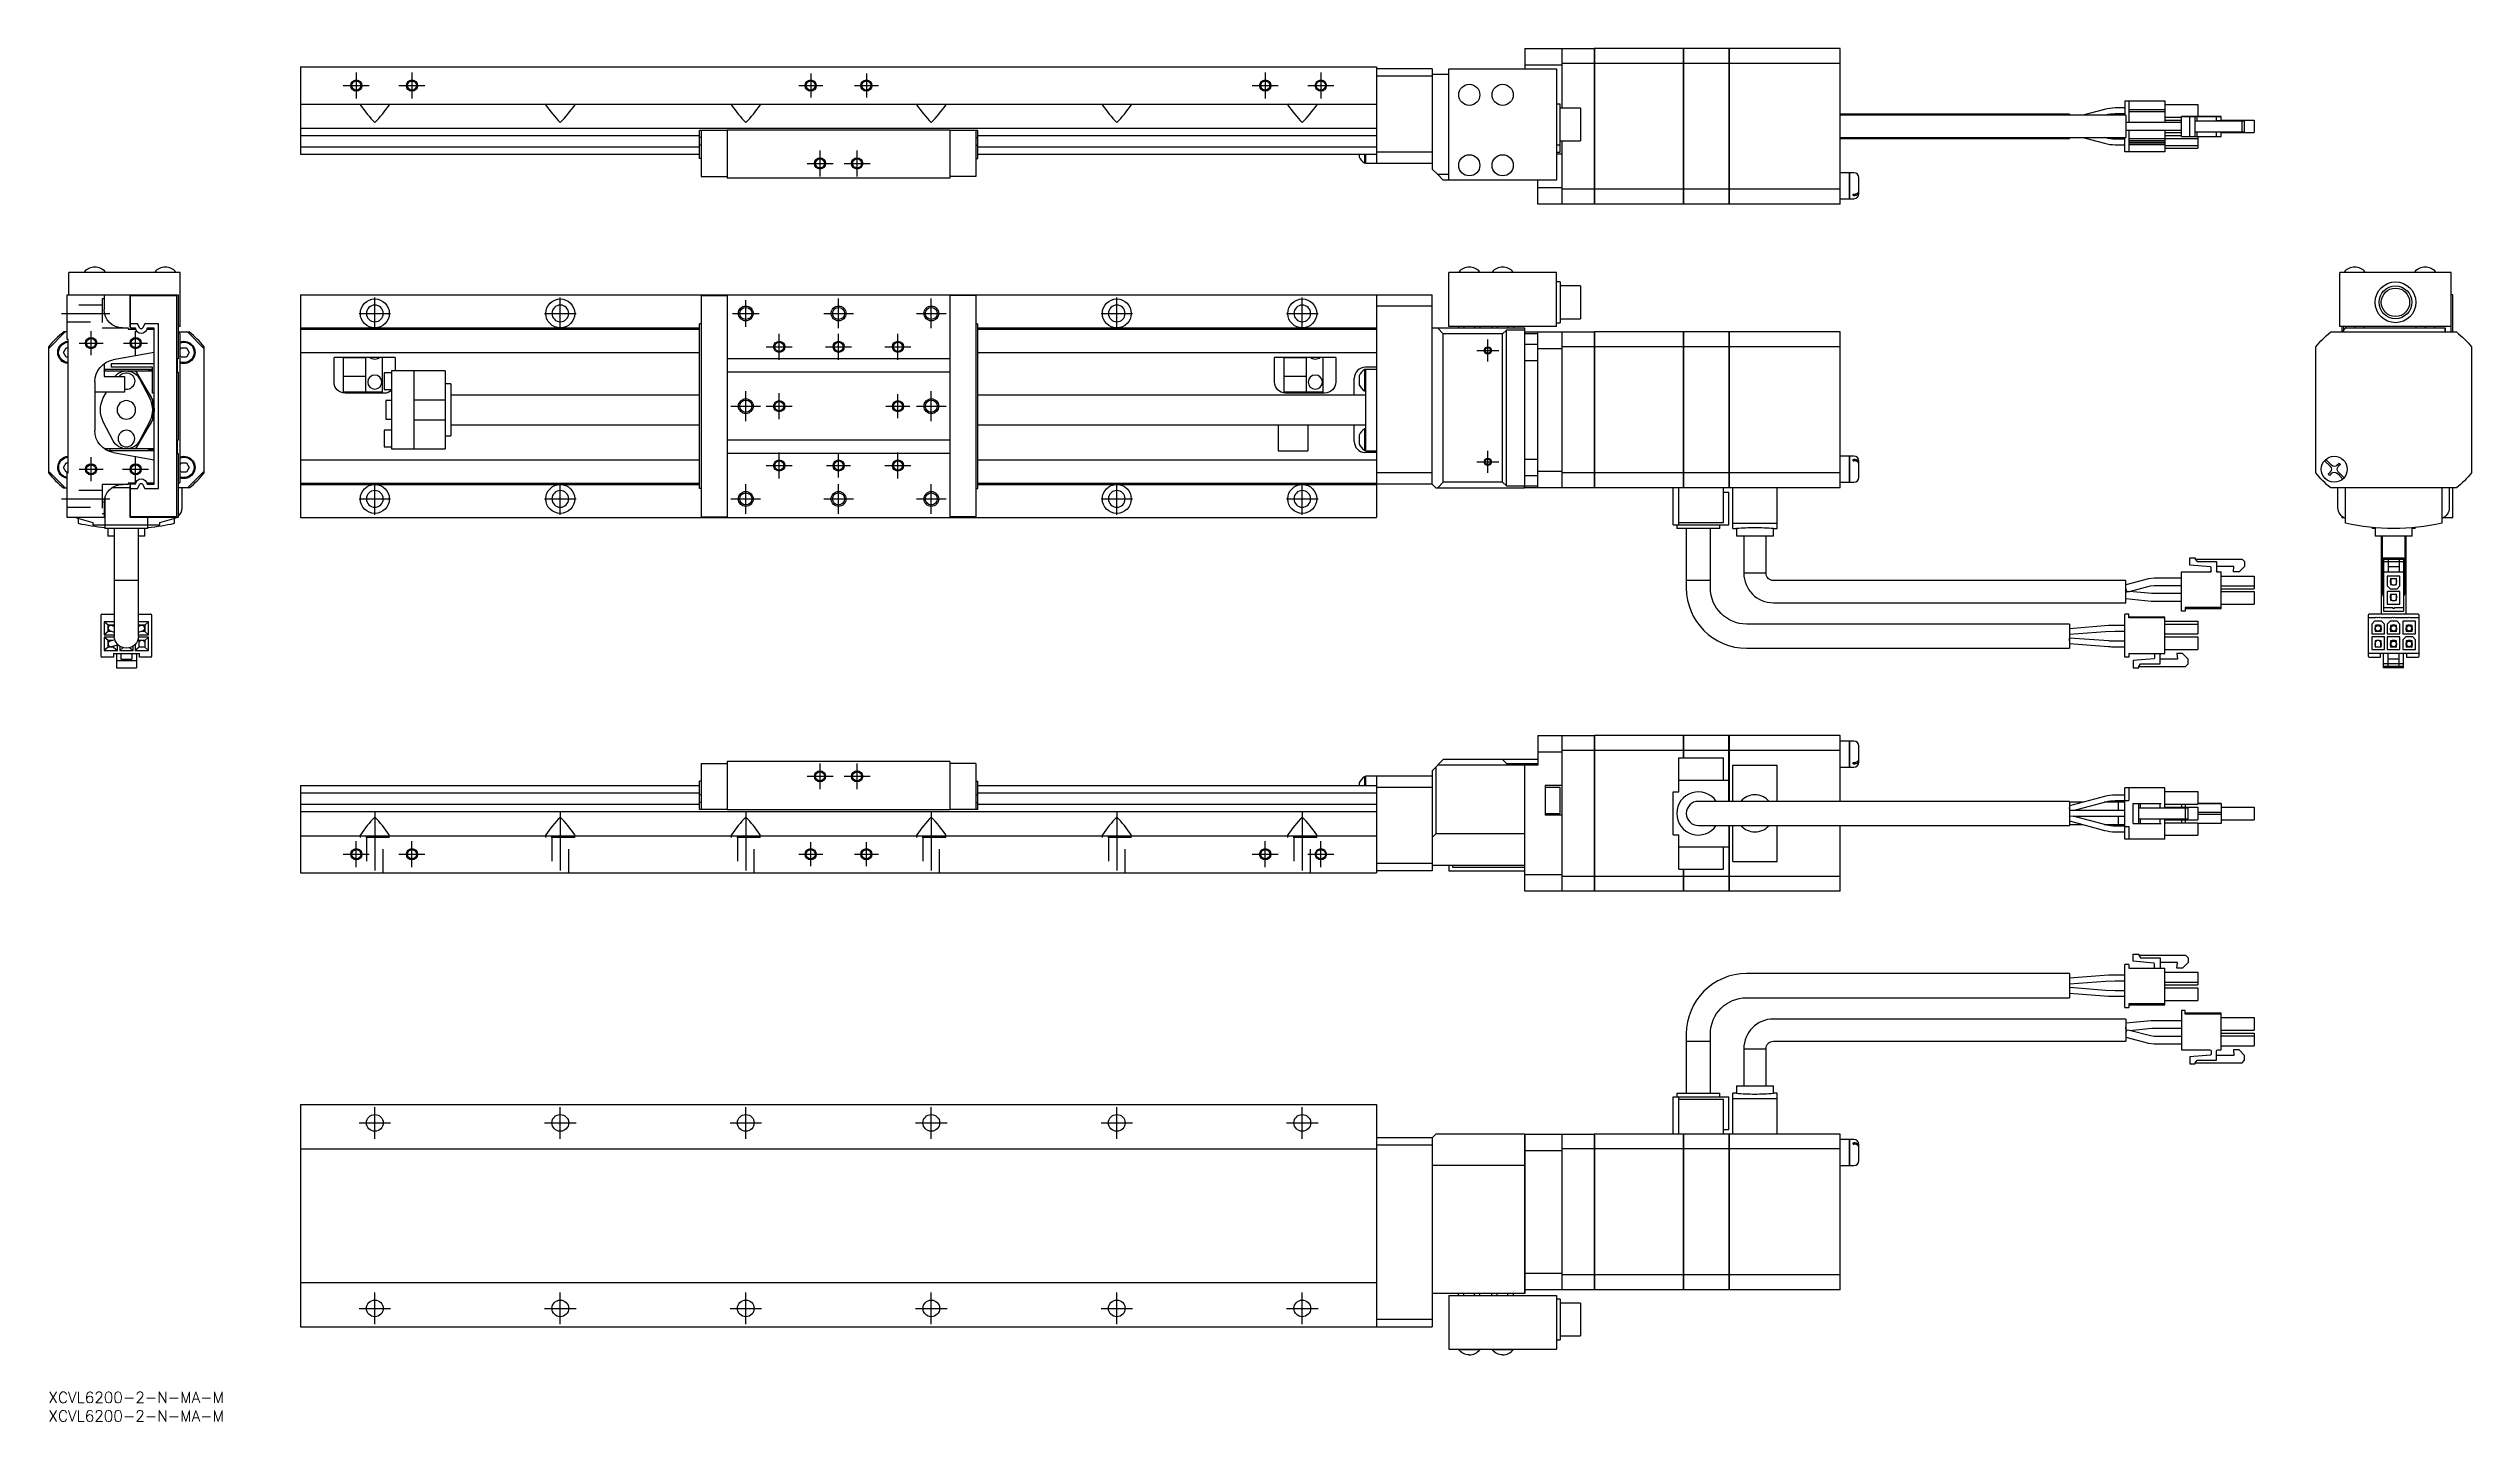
# Model space of a CAD drawing. Extents: x 0 to 653, y -8 to 362.
import ezdxf

# ---------------------------------------------------------------- set-up
doc = ezdxf.new("R2010")
doc.units = 0
doc.header["$LTSCALE"] = 0.5
doc.linetypes.add('CENTER', pattern=[50.8, 31.75, -6.35, 6.35, -6.35])
doc.linetypes.add('DASHED', pattern=[19.05, 12.7, -6.35])
for name, color, linetype in [('MSM_CENTER', 1, 'CENTER'), ('MSM_CONTINUOUS', 7, 'CONTINUOUS'), ('MSM_DASHED', 4, 'DASHED'), ('MSM_NARROW', 5, 'CONTINUOUS'), ('MSM_PART_NUMBER', 7, 'CONTINUOUS')]:
    doc.layers.add(name, color=color, linetype=linetype)
doc.styles.get("Standard").update_dxf_attribs({"font": 'txt.shx', "height": 3, "bigfont": 'bigfont.shx'})

msp = doc.modelspace()

# ---------------------------------------------------------------- texts
at = {"layer": 'MSM_PART_NUMBER'}
for p in [(0, -3), (0, -8)]:
    msp.add_text('XCVL6200-2-N-MA-M', height=3, dxfattribs=at).set_placement(p)

# ---------------------------------------------------------------- linework, layer by layer
at = {"layer": 'MSM_CENTER'}
for p, q in [((82.97, 355.64), (82.97, 348.64)), ((97.97, 355.64), (97.97, 348.64)), ((205.47, 355.37), (205.47, 348.91)), ((220.47, 355.37), (220.47, 348.91)), ((327.97, 355.64), (327.97, 348.64)), ((342.97, 355.64), (342.97, 348.64)), ((79.47, 352.14), (86.47, 352.14)), ((94.47, 352.14), (101.47, 352.14)), ((202.24, 352.14), (208.69, 352.14)), ((217.24, 352.14), (223.69, 352.14)), ((324.47, 352.14), (331.47, 352.14)), ((339.47, 352.14), (346.47, 352.14)), ((207.97, 327.64), (207.97, 334.64)), ((217.97, 327.64), (217.97, 334.64)), ((204.47, 331.14), (211.47, 331.14)), ((214.47, 331.14), (221.47, 331.14)), ((87.97, 286.46), (87.97, 294.96)), ((137.97, 286.46), (137.97, 294.96)), ((187.97, 287.09), (187.97, 294.33)), ((212.97, 286.71), (212.97, 294.71)), ((237.97, 286.71), (237.97, 294.71)), ((287.97, 286.46), (287.97, 294.96)), ((337.97, 286.46), (337.97, 294.96)), ((3.5, 290.71), (16.5, 290.71)), ((83.72, 290.71), (92.22, 290.71)), ((133.72, 290.71), (142.22, 290.71)), ((184.34, 290.71), (191.59, 290.71)), ((208.97, 290.71), (216.97, 290.71)), ((233.97, 290.71), (241.97, 290.71)), ((283.72, 290.71), (292.22, 290.71)), ((333.72, 290.71), (342.22, 290.71)), ((8.27, 282.71), (14.73, 282.71)), ((11.5, 279.48), (11.5, 285.94)), ((20.27, 282.71), (26.73, 282.71)), ((23.5, 279.48), (23.5, 285.94)), ((193.47, 281.71), (200.47, 281.71)), ((196.97, 278.21), (196.97, 285.21)), ((209.47, 281.71), (216.47, 281.71)), ((212.97, 278.21), (212.97, 285.21)), ((225.47, 281.71), (232.47, 281.71)), ((228.97, 278.21), (228.97, 285.21)), ((387.97, 277.71), (387.97, 283.71)), ((384.97, 280.71), (390.97, 280.71)), ((187.97, 261.71), (187.97, 269.71)), ((196.97, 262.21), (196.97, 269.21)), ((228.97, 262.48), (228.97, 268.94)), ((237.97, 261.71), (237.97, 269.71)), ((183.97, 265.71), (191.97, 265.71)), ((193.47, 265.71), (200.47, 265.71)), ((225.74, 265.71), (232.19, 265.71)), ((233.97, 265.71), (241.97, 265.71)), ((8.27, 248.71), (14.73, 248.71)), ((11.5, 245.48), (11.5, 251.94)), ((20, 248.71), (27, 248.71)), ((23.5, 245.21), (23.5, 252.21)), ((193.47, 249.71), (200.47, 249.71)), ((196.97, 246.21), (196.97, 253.21)), ((209.74, 249.71), (216.19, 249.71)), ((212.97, 246.48), (212.97, 252.94)), ((225.47, 249.71), (232.47, 249.71)), ((228.97, 246.21), (228.97, 253.21)), ((384.97, 250.71), (390.97, 250.71)), ((387.97, 247.71), (387.97, 253.71)), ((87.97, 236.46), (87.97, 244.96)), ((137.97, 236.46), (137.97, 244.96)), ((187.97, 236.71), (187.97, 244.71)), ((212.97, 236.71), (212.97, 244.71)), ((237.97, 236.71), (237.97, 244.71)), ((287.97, 236.46), (287.97, 244.96)), ((337.97, 236.46), (337.97, 244.96)), ((3.5, 240.71), (16.5, 240.71)), ((83.72, 240.71), (92.22, 240.71)), ((133.72, 240.71), (142.22, 240.71)), ((183.97, 240.71), (191.97, 240.71)), ((208.97, 240.71), (216.97, 240.71)), ((233.97, 240.71), (241.97, 240.71)), ((283.72, 240.71), (292.22, 240.71)), ((333.72, 240.71), (342.22, 240.71)), ((204.47, 165.93), (211.47, 165.93)), ((207.97, 162.43), (207.97, 169.43)), ((214.47, 165.93), (221.47, 165.93)), ((217.97, 162.43), (217.97, 169.43)), ((87.97, 156.43), (87.97, 137.93)), ((137.97, 156.43), (137.97, 137.93)), ((187.97, 156.43), (187.97, 137.93)), ((237.97, 156.43), (237.97, 137.93)), ((287.97, 156.43), (287.97, 137.93)), ((337.97, 156.43), (337.97, 137.93)), ((79.47, 144.93), (86.47, 144.93)), ((82.97, 141.43), (82.97, 148.43)), ((94.47, 144.93), (101.47, 144.93)), ((97.97, 141.43), (97.97, 148.43)), ((202.24, 144.93), (208.69, 144.93)), ((205.47, 141.7), (205.47, 148.16)), ((217.24, 144.93), (223.69, 144.93)), ((220.47, 141.7), (220.47, 148.16)), ((324.47, 144.93), (331.47, 144.93)), ((327.97, 141.43), (327.97, 148.43)), ((339.47, 144.93), (346.47, 144.93)), ((342.97, 141.43), (342.97, 148.43)), ((83.72, 72.5), (92.22, 72.5)), ((87.97, 68.25), (87.97, 76.75)), ((133.72, 72.5), (142.22, 72.5)), ((137.97, 68.25), (137.97, 76.75)), ((183.72, 72.5), (192.22, 72.5)), ((187.97, 68.25), (187.97, 76.75)), ((233.72, 72.5), (242.22, 72.5)), ((237.97, 68.25), (237.97, 76.75)), ((283.72, 72.5), (292.22, 72.5)), ((287.97, 68.25), (287.97, 76.75)), ((333.72, 72.5), (342.22, 72.5)), ((337.97, 68.25), (337.97, 76.75)), ((87.97, 18.25), (87.97, 26.75)), ((137.97, 18.25), (137.97, 26.75)), ((187.97, 18.25), (187.97, 26.75)), ((237.97, 18.25), (237.97, 26.75)), ((287.97, 18.25), (287.97, 26.75)), ((337.97, 18.25), (337.97, 26.75)), ((83.72, 22.5), (92.22, 22.5)), ((133.72, 22.5), (142.22, 22.5)), ((183.72, 22.5), (192.22, 22.5)), ((233.72, 22.5), (242.22, 22.5)), ((283.72, 22.5), (292.22, 22.5)), ((333.72, 22.5), (342.22, 22.5))]:
    msp.add_line(p, q, dxfattribs=at)
at = {"layer": 'MSM_CONTINUOUS'}
for p, q in [((397.97, 362.14), (397.97, 356.64)), ((397.97, 362.14), (416.67, 362.14)), ((407.97, 346.06), (407.97, 362.14)), ((416.67, 362.14), (416.67, 320.14)), ((416.72, 362.09), (416.67, 362.09)), ((416.72, 362.14), (416.72, 320.14)), ((440.67, 362.14), (416.72, 362.14)), ((440.67, 362.14), (440.67, 320.14)), ((440.72, 362.09), (440.67, 362.09)), ((440.72, 362.14), (440.72, 320.14)), ((452.97, 362.14), (440.72, 362.14)), ((452.97, 362.14), (452.97, 320.14)), ((453.02, 362.09), (452.97, 362.09)), ((453.02, 362.14), (453.02, 320.14)), ((482.97, 362.14), (453.02, 362.14)), ((482.97, 320.14), (482.97, 362.14)), ((67.97, 357.14), (357.97, 357.14)), ((67.97, 357.14), (67.97, 333.64)), ((357.97, 357.14), (357.97, 331.14)), ((372.97, 356.64), (357.97, 356.64)), ((372.97, 354.64), (357.97, 354.64)), ((372.97, 356.64), (372.97, 329.64)), ((377.47, 355.14), (372.97, 355.14)), ((377.47, 356.64), (406.47, 356.64)), ((377.47, 326.64), (377.47, 356.64)), ((407.97, 357.64), (397.97, 357.64)), ((406.47, 356.64), (406.47, 326.64)), ((416.67, 358.11), (407.97, 358.11)), ((416.72, 357.85), (416.67, 357.85)), ((440.67, 358.11), (416.72, 358.11)), ((440.72, 357.85), (440.67, 357.85)), ((452.97, 358.11), (440.72, 358.11)), ((453.02, 357.85), (452.97, 357.85)), ((482.97, 358.11), (453.02, 358.11)), ((67.97, 347.14), (357.97, 347.14)), ((84.22, 347.14), (84.07, 347.01)), ((84.07, 347.01), (84.09, 346.89)), ((91.71, 347.14), (91.87, 347.01)), ((91.87, 347.01), (91.84, 346.89)), ((134.22, 347.14), (134.07, 347.01)), ((134.07, 347.01), (134.09, 346.89)), ((141.71, 347.14), (141.87, 347.01)), ((141.87, 347.01), (141.84, 346.89)), ((184.22, 347.14), (184.07, 347.01)), ((184.07, 347.01), (184.09, 346.89)), ((191.71, 347.14), (191.87, 347.01)), ((191.87, 347.01), (191.84, 346.89)), ((234.22, 347.14), (234.07, 347.01)), ((234.07, 347.01), (234.09, 346.89)), ((241.71, 347.14), (241.87, 347.01)), ((241.87, 347.01), (241.84, 346.89)), ((284.22, 347.14), (284.07, 347.01)), ((284.07, 347.01), (284.09, 346.89)), ((291.71, 347.14), (291.87, 347.01)), ((291.87, 347.01), (291.84, 346.89)), ((334.22, 347.14), (334.07, 347.01)), ((334.07, 347.01), (334.09, 346.89)), ((341.71, 347.14), (341.87, 347.01)), ((341.87, 347.01), (341.84, 346.89)), ((407.47, 347.14), (406.47, 347.14)), ((407.47, 334.14), (407.47, 347.14)), ((559.72, 348.04), (559.72, 344.14)), ((559.72, 348.04), (570.42, 348.04)), ((560.72, 348.04), (560.72, 342.14)), ((570.42, 348.04), (570.42, 342.14)), ((570.42, 347.04), (579.32, 347.04)), ((579.32, 347.04), (579.32, 343.84)), ((67.97, 340.64), (357.97, 340.64)), ((175.47, 332.44), (175.47, 340.04)), ((182.97, 340.04), (175.47, 340.04)), ((175.97, 340.04), (175.97, 327.64)), ((242.97, 340.14), (182.97, 340.14)), ((182.97, 340.14), (182.97, 327.14)), ((242.97, 340.14), (242.97, 327.14)), ((250.47, 340.04), (242.97, 340.04)), ((249.97, 340.04), (249.97, 327.64)), ((250.47, 332.44), (250.47, 340.04)), ((412.97, 346.06), (407.47, 346.06)), ((412.97, 346.06), (412.97, 337.21)), ((544.72, 344.39), (482.97, 344.39)), ((559.97, 344.14), (482.97, 344.14)), ((543.72, 344.39), (543.72, 344.14)), ((544.72, 344.39), (544.72, 344.14)), ((554.2, 345.71), (548.35, 344.14)), ((554.14, 344.14), (554.59, 344.26)), ((554.2, 345.71), (554.2, 345.71)), ((559.72, 346.09), (557.08, 346.09)), ((557.08, 344.59), (559.72, 344.59)), ((559.97, 344.14), (559.97, 338.14)), ((566.87, 342.14), (559.97, 342.14)), ((566.35, 342.14), (559.97, 342.14)), ((559.97, 340.14), (566.35, 340.14)), ((570.42, 345.59), (560.72, 345.59)), ((570.42, 345.09), (560.72, 345.09)), ((560.72, 340.14), (560.72, 334.24)), ((567.61, 342.14), (566.35, 342.14)), ((566.35, 340.14), (567.61, 340.14)), ((567.06, 342.14), (566.87, 342.14)), ((574.97, 342.14), (567.06, 342.14)), ((574.97, 342.14), (567.61, 342.14)), ((567.61, 340.14), (574.97, 340.14)), ((570.42, 343.64), (574.97, 343.64)), ((570.42, 342.84), (574.97, 342.84)), ((570.42, 340.14), (570.42, 334.24)), ((574.97, 338.44), (574.97, 343.84)), ((574.97, 343.84), (582.62, 343.84)), ((574.97, 343.84), (574.97, 343.84)), ((575.97, 343.84), (574.97, 343.84)), ((585.67, 343.84), (575.97, 343.84)), ((577.17, 338.44), (577.17, 343.84)), ((582.73, 343.84), (577.17, 343.84)), ((577.17, 343.84), (578.67, 343.84)), ((578.67, 338.44), (578.67, 343.84)), ((578.67, 343.84), (579.17, 343.84)), ((578.67, 342.64), (591.27, 342.64)), ((578.67, 339.64), (591.27, 339.64)), ((579.17, 343.84), (584.42, 343.84)), ((579.17, 342.64), (579.17, 343.84)), ((579.17, 338.44), (579.17, 339.64)), ((582.62, 343.84), (582.92, 343.84)), ((582.92, 343.84), (582.73, 343.84)), ((584.42, 343.84), (584.72, 343.84)), ((584.42, 342.64), (584.42, 343.84)), ((584.72, 342.64), (584.42, 342.64)), ((589.1, 342.64), (584.42, 342.64)), ((584.42, 338.44), (584.42, 339.64)), ((584.72, 343.84), (585.67, 343.84)), ((585.67, 343.84), (585.67, 343.84)), ((585.67, 342.64), (585.67, 343.84)), ((585.67, 342.84), (594.57, 342.84)), ((585.67, 342.84), (594.57, 342.84)), ((585.67, 342.84), (594.57, 342.84)), ((585.67, 338.44), (585.67, 339.64)), ((588.97, 342.64), (589.1, 342.64)), ((590.47, 342.64), (589.1, 342.64)), ((591.97, 342.64), (590.47, 342.64)), ((591.27, 342.64), (591.97, 342.64)), ((591.27, 339.64), (591.27, 342.64)), ((591.27, 339.64), (591.97, 339.64)), ((591.97, 339.64), (591.97, 342.64)), ((594.57, 342.84), (594.57, 339.44)), ((67.97, 338.67), (175.47, 338.67)), ((67.97, 335.6), (175.47, 335.6)), ((67.97, 333.64), (175.47, 333.64)), ((175.97, 338.16), (175.47, 338.16)), ((175.97, 336.11), (175.47, 336.11)), ((249.97, 338.16), (250.47, 338.16)), ((249.97, 336.11), (250.47, 336.11)), ((250.47, 338.67), (357.97, 338.67)), ((250.47, 335.6), (357.97, 335.6)), ((250.47, 333.64), (357.97, 333.64)), ((353.32, 333.64), (353.32, 332.93)), ((354.77, 333.64), (354.77, 331.28)), ((354.97, 333.64), (354.97, 331.14)), ((372.97, 334.14), (357.97, 334.14)), ((406.47, 336.14), (407.47, 336.14)), ((406.47, 334.14), (407.47, 334.14)), ((407.97, 333.64), (406.47, 333.64)), ((407.47, 337.21), (412.97, 337.21)), ((407.97, 320.14), (407.97, 337.21)), ((482.97, 338.14), (559.97, 338.14)), ((482.97, 337.89), (544.72, 337.89)), ((543.72, 338.14), (543.72, 337.89)), ((544.72, 338.14), (544.72, 337.89)), ((548.35, 338.14), (554.2, 336.57)), ((554.59, 338.02), (554.14, 338.14)), ((559.72, 337.69), (557.09, 337.69)), ((557.09, 336.19), (559.72, 336.19)), ((559.72, 334.24), (559.72, 338.14)), ((570.42, 334.24), (559.72, 334.24)), ((570.42, 337.74), (560.72, 337.74)), ((570.42, 337.24), (560.72, 337.24)), ((570.42, 337.19), (560.72, 337.19)), ((570.42, 336.69), (560.72, 336.69)), ((570.42, 336.64), (560.72, 336.64)), ((570.42, 336.14), (560.72, 336.14)), ((570.42, 339.44), (574.97, 339.44)), ((570.42, 338.64), (574.97, 338.64)), ((570.42, 337.89), (579.32, 337.89)), ((570.42, 335.99), (579.32, 335.99)), ((570.42, 335.24), (579.32, 335.24)), ((574.97, 338.44), (577.17, 338.44)), ((577.17, 338.44), (578.67, 338.44)), ((578.67, 338.44), (579.17, 338.44)), ((579.17, 338.44), (584.42, 338.44)), ((579.32, 338.44), (579.32, 335.24)), ((584.42, 338.44), (584.72, 338.44)), ((584.72, 338.44), (585.67, 338.44)), ((585.67, 339.44), (594.57, 339.44)), ((175.97, 332.44), (175.47, 332.44)), ((175.97, 327.64), (182.97, 327.64)), ((242.97, 327.14), (182.97, 327.14)), ((249.97, 327.64), (242.97, 327.64)), ((249.97, 332.44), (250.47, 332.44)), ((354.77, 331.28), (354.97, 331.28)), ((372.97, 331.14), (354.97, 331.14)), ((374.47, 328.14), (372.97, 329.64)), ((377.47, 328.14), (374.47, 328.14)), ((375.97, 326.64), (374.47, 328.14)), ((406.47, 326.64), (375.97, 326.64)), ((401.47, 320.14), (401.47, 326.64)), ((485.47, 328.64), (482.97, 328.64)), ((485.47, 321.64), (485.47, 328.64)), ((485.52, 328.59), (485.47, 328.59)), ((485.52, 321.64), (485.52, 328.64)), ((486.67, 328.64), (485.52, 328.64)), ((487.97, 322.94), (487.97, 327.34)), ((401.47, 324.64), (407.97, 324.64)), ((416.67, 320.14), (401.47, 320.14)), ((416.67, 324.17), (407.97, 324.17)), ((416.72, 324.42), (416.67, 324.42)), ((416.72, 320.19), (416.67, 320.19)), ((440.67, 324.17), (416.72, 324.17)), ((440.67, 320.14), (416.72, 320.14)), ((440.72, 324.42), (440.67, 324.42)), ((440.72, 320.19), (440.67, 320.19)), ((452.97, 324.17), (440.72, 324.17)), ((452.97, 320.14), (440.72, 320.14)), ((453.02, 324.42), (452.97, 324.42)), ((453.02, 320.19), (452.97, 320.19)), ((482.97, 324.17), (453.02, 324.17)), ((482.97, 320.14), (453.02, 320.14)), ((482.97, 321.64), (485.47, 321.64)), ((485.47, 321.69), (485.52, 321.69)), ((485.52, 321.64), (486.67, 321.64)), ((486.47, 322.85), (486.67, 322.85)), ((486.47, 322.49), (486.47, 322.85)), ((486.47, 322.49), (486.67, 322.49)), ((5.5, 295.71), (5.5, 301.71)), ((35.5, 301.71), (5.5, 301.71)), ((9.65, 301.87), (15.35, 301.87)), ((9.65, 301.87), (9.65, 301.71)), ((15.35, 301.71), (15.35, 301.87)), ((28.65, 301.87), (34.35, 301.87)), ((28.65, 301.87), (28.65, 301.71)), ((34.35, 301.71), (34.35, 301.87)), ((35.5, 287.21), (35.5, 301.71)), ((406.47, 301.71), (377.47, 301.71)), ((377.47, 287.21), (377.47, 301.71)), ((380.12, 301.87), (385.82, 301.87)), ((380.12, 301.87), (380.12, 301.71)), ((385.82, 301.71), (385.82, 301.87)), ((389.12, 301.87), (394.82, 301.87)), ((389.12, 301.87), (389.12, 301.71)), ((394.82, 301.71), (394.82, 301.87)), ((406.47, 287.21), (406.47, 301.71)), ((617.63, 287.21), (617.63, 301.71)), ((647.63, 301.71), (617.63, 301.71)), ((618.78, 301.87), (624.48, 301.87)), ((618.78, 301.87), (618.78, 301.71)), ((624.48, 301.71), (624.48, 301.87)), ((637.78, 301.87), (643.48, 301.87)), ((637.78, 301.87), (637.78, 301.71)), ((643.48, 301.71), (643.48, 301.87)), ((647.63, 285.71), (647.63, 301.71)), ((5, 283.71), (5, 295.71)), ((5, 295.71), (35, 295.71)), ((15, 295.71), (15, 291.81)), ((22, 287.11), (22, 295.71)), ((22.1, 286.71), (22.1, 295.51)), ((22.1, 295.51), (34.5, 295.51)), ((34.5, 295.51), (34.5, 235.91)), ((35, 295.71), (35, 278.51)), ((67.97, 295.71), (67.97, 235.71)), ((67.97, 295.71), (372.97, 295.71)), ((175.97, 295.51), (182.97, 295.51)), ((175.97, 295.51), (175.97, 235.91)), ((182.97, 295.71), (182.97, 235.71)), ((242.97, 295.71), (242.97, 235.71)), ((249.97, 295.51), (242.97, 295.51)), ((249.97, 295.51), (249.97, 235.91)), ((357.97, 295.71), (357.97, 235.71)), ((372.97, 244.71), (372.97, 295.71)), ((407.47, 299.21), (406.47, 299.21)), ((407.47, 299.21), (407.47, 288.21)), ((412.97, 298.13), (407.47, 298.13)), ((412.97, 298.13), (412.97, 289.28)), ((648.13, 295.71), (647.63, 295.71)), ((648.13, 285.71), (648.13, 295.71)), ((23.97, 287.91), (22.1, 287.91)), ((24.66, 286.71), (23.97, 287.91)), ((26.02, 287.91), (25.34, 286.71)), ((29.7, 287.91), (26.02, 287.91)), ((29.7, 243.51), (29.7, 287.91)), ((175.47, 243.51), (175.47, 287.91)), ((175.97, 287.91), (175.47, 287.91)), ((249.97, 287.91), (250.47, 287.91)), ((250.47, 243.51), (250.47, 287.91)), ((372.97, 292.71), (357.97, 292.71)), ((406.47, 288.21), (407.47, 288.21)), ((407.47, 289.28), (412.97, 289.28)), ((4.5, 285.71), (0, 281.21)), ((0, 281.68), (0, 247.74)), ((5, 285.71), (4.03, 285.71)), ((4.06, 280.21), (4.78, 281.46)), ((4.78, 281.46), (5.3, 281.46)), ((5.3, 283.71), (5, 283.71)), ((5.3, 247.71), (5.3, 283.71)), ((20, 286.81), (21.5, 286.81)), ((21.5, 286.81), (21.5, 286.51)), ((21.5, 286.51), (23.46, 286.51)), ((22.1, 287.11), (22, 287.11)), ((23.42, 286.71), (22.1, 286.71)), ((26.54, 286.51), (28.5, 286.51)), ((28.5, 286.71), (26.58, 286.71)), ((28.5, 244.71), (28.5, 286.71)), ((35.5, 287.21), (35, 287.21)), ((35.5, 285.21), (35, 285.71)), ((35, 285.71), (37.97, 285.71)), ((35.5, 245.21), (35.5, 285.21)), ((35.5, 280.97), (35.78, 281.46)), ((35.78, 281.46), (37.22, 281.46)), ((37.22, 281.46), (37.94, 280.21)), ((42, 281.21), (37.5, 285.71)), ((42, 247.74), (42, 281.68)), ((67.97, 286.81), (175.47, 286.81)), ((67.97, 286.51), (175.47, 286.51)), ((250.47, 286.81), (357.97, 286.81)), ((250.47, 286.51), (357.97, 286.51)), ((397.97, 286.71), (372.97, 286.71)), ((375.97, 285.21), (374.47, 286.71)), ((375.97, 245.21), (375.97, 285.21)), ((391.97, 285.21), (375.97, 285.21)), ((406.47, 287.21), (377.47, 287.21)), ((380.08, 287.21), (380.08, 286.71)), ((381.52, 287.21), (381.52, 286.71)), ((384.41, 287.21), (384.41, 286.71)), ((385.85, 287.21), (385.85, 286.71)), ((389.08, 287.21), (389.08, 286.71)), ((390.52, 287.21), (390.52, 286.71)), ((392.97, 286.21), (391.97, 285.21)), ((391.97, 245.21), (391.97, 285.21)), ((397.97, 286.21), (392.97, 286.21)), ((392.97, 244.21), (392.97, 286.21)), ((393.41, 287.21), (393.41, 286.71)), ((394.85, 287.21), (394.85, 286.71)), ((397.97, 243.71), (397.97, 286.71)), ((397.97, 285.71), (416.67, 285.71)), ((401.47, 285.21), (397.97, 285.21)), ((397.97, 282.44), (401.47, 282.44)), ((401.47, 243.71), (401.47, 285.71)), ((407.97, 281.21), (401.47, 281.21)), ((407.97, 243.71), (407.97, 285.71)), ((416.67, 281.68), (407.97, 281.68)), ((416.67, 285.71), (416.67, 243.71)), ((416.72, 285.66), (416.67, 285.66)), ((416.72, 281.42), (416.67, 281.42)), ((416.72, 285.71), (416.72, 243.71)), ((440.67, 285.71), (416.72, 285.71)), ((440.67, 281.68), (416.72, 281.68)), ((440.67, 285.71), (440.67, 243.71)), ((440.72, 285.66), (440.67, 285.66)), ((440.72, 281.42), (440.67, 281.42)), ((440.72, 285.71), (440.72, 243.71)), ((452.97, 285.71), (440.72, 285.71)), ((452.97, 281.68), (440.72, 281.68)), ((452.97, 285.71), (452.97, 243.71)), ((453.02, 285.66), (452.97, 285.66)), ((453.02, 281.42), (452.97, 281.42)), ((453.02, 285.71), (453.02, 243.71)), ((482.97, 285.71), (453.02, 285.71)), ((482.97, 281.68), (453.02, 281.68)), ((482.97, 243.71), (482.97, 285.71)), ((611.13, 247.74), (611.13, 281.68)), ((615.16, 285.71), (649.1, 285.71)), ((647.63, 287.21), (617.63, 287.21)), ((618.13, 287.21), (618.13, 285.71)), ((619.13, 286.71), (618.13, 285.71)), ((618.63, 287.21), (618.63, 285.71)), ((619.13, 287.21), (619.13, 286.71)), ((646.13, 286.71), (619.13, 286.71)), ((621.63, 287.21), (621.63, 286.71)), ((624.13, 287.21), (624.13, 286.71)), ((638.13, 287.21), (638.13, 286.71)), ((640.63, 287.21), (640.63, 286.71)), ((643.13, 287.21), (643.13, 286.71)), ((646.03, 285.71), (646.03, 286.71)), ((646.13, 285.71), (646.13, 286.71)), ((653.13, 281.68), (653.13, 247.74)), ((4.78, 278.96), (4.06, 280.21)), ((5.3, 278.96), (4.78, 278.96)), ((15, 277.17), (15, 273.71)), ((15, 275.71), (28, 275.71)), ((15.05, 275.21), (28, 275.21)), ((17, 277.21), (28.5, 277.21)), ((17, 276.21), (17, 277.21)), ((28, 276.21), (17, 276.21)), ((28.5, 280.15), (17.46, 278.21)), ((20.5, 278.71), (20.29, 278.71)), ((20.5, 278.74), (20.5, 278.71)), ((23.5, 275.21), (28, 267.41)), ((28, 269.21), (28, 276.21)), ((35, 278.51), (34.65, 278.51)), ((34.65, 278.51), (34.65, 274.91)), ((34.65, 274.91), (35, 274.91)), ((35, 274.91), (35, 256.51)), ((35.78, 278.96), (35.5, 279.44)), ((37.22, 278.96), (35.78, 278.96)), ((37.94, 280.21), (37.22, 278.96)), ((67.97, 280.15), (175.47, 280.15)), ((93.47, 278.83), (76.97, 278.83)), ((76.97, 272.21), (76.97, 278.83)), ((79.47, 278.83), (79.47, 269.51)), ((85.47, 278.71), (79.47, 278.71)), ((85.47, 278.83), (85.47, 269.51)), ((89.97, 278.83), (89.97, 269.51)), ((90.47, 274.71), (90.47, 270.21)), ((92.47, 274.71), (90.47, 274.71)), ((92.47, 275.21), (92.47, 254.21)), ((106.97, 275.21), (92.47, 275.21)), ((93.47, 278.83), (93.47, 275.21)), ((98.47, 275.21), (98.47, 254.21)), ((106.97, 275.21), (106.97, 254.21)), ((242.97, 278.51), (182.97, 278.51)), ((242.97, 274.91), (182.97, 274.91)), ((250.47, 280.15), (357.97, 280.15)), ((346.97, 278.83), (330.47, 278.83)), ((330.47, 272.21), (330.47, 278.83)), ((332.97, 278.83), (332.97, 269.51)), ((338.97, 278.71), (332.97, 278.71)), ((338.97, 278.83), (338.97, 269.51)), ((343.47, 278.83), (343.47, 269.51)), ((346.97, 278.83), (346.97, 272.21)), ((354.77, 275.57), (354.77, 269.85)), ((354.97, 275.57), (354.77, 275.57)), ((357.97, 276.2), (354.97, 276.2)), ((354.97, 275.71), (357.97, 275.71)), ((354.97, 275.71), (354.97, 253.71)), ((401.47, 277.97), (397.97, 277.97)), ((12.5, 272.3), (12.5, 259.11)), ((20.5, 269.51), (12.5, 269.51)), ((14.79, 267.94), (15.61, 269.51)), ((15, 273.71), (20.5, 273.71)), ((20.5, 273.71), (20.5, 269.51)), ((24.55, 273.05), (27.21, 267.94)), ((28.5, 269.21), (28, 269.21)), ((85.47, 273.71), (79.47, 273.71)), ((89.97, 269.51), (79.47, 269.51)), ((90.47, 269.21), (79.97, 269.21)), ((90.47, 270.21), (92.47, 270.21)), ((108.47, 271.71), (106.97, 271.71)), ((108.47, 271.71), (108.47, 257.71)), ((175.47, 268.71), (108.47, 268.71)), ((354.97, 268.71), (250.47, 268.71)), ((338.97, 273.71), (332.97, 273.71)), ((343.47, 269.51), (332.97, 269.51)), ((343.97, 269.21), (333.47, 269.21)), ((351.97, 268.71), (351.97, 273.2)), ((353.32, 273.92), (353.32, 271.5)), ((354.77, 269.85), (354.97, 269.85)), ((17.45, 256.36), (14.79, 261.48)), ((28, 262), (23.5, 254.21)), ((27.21, 261.48), (24.55, 256.36)), ((28, 267.41), (28, 262)), ((90.97, 267.21), (90.97, 262.21)), ((92.47, 267.21), (90.97, 267.21)), ((90.97, 262.21), (92.47, 262.21)), ((98.47, 267.41), (106.97, 267.41)), ((98.47, 262), (106.97, 262)), ((35, 256.51), (34.65, 256.51)), ((34.65, 256.51), (34.65, 252.91)), ((90.47, 259.21), (90.47, 254.71)), ((92.47, 259.21), (90.47, 259.21)), ((106.97, 257.71), (108.47, 257.71)), ((108.47, 260.71), (175.47, 260.71)), ((242.97, 256.51), (182.97, 256.51)), ((250.47, 260.71), (354.97, 260.71)), ((331.47, 260.71), (331.47, 253.71)), ((339.47, 260.71), (339.47, 253.71)), ((351.97, 256.2), (351.97, 260.71)), ((353.32, 257.92), (353.32, 255.5)), ((354.77, 259.57), (354.77, 253.85)), ((354.97, 259.57), (354.77, 259.57)), ((0, 248.21), (4.5, 243.71)), ((4.06, 249.21), (4.78, 250.46)), ((4.78, 247.96), (4.06, 249.21)), ((4.78, 250.46), (5.3, 250.46)), ((28.5, 254.21), (15.05, 254.21)), ((28.5, 253.71), (16.05, 253.71)), ((16.5, 254.21), (16.5, 253.71)), ((17.46, 253.21), (28.5, 251.26)), ((34.65, 252.91), (35, 252.91)), ((35, 252.91), (35, 235.71)), ((35.5, 249.97), (35.78, 250.46)), ((35.78, 247.96), (35.5, 248.44)), ((35.78, 250.46), (37.22, 250.46)), ((37.22, 250.46), (37.94, 249.21)), ((37.94, 249.21), (37.22, 247.96)), ((37.5, 243.71), (42, 248.21)), ((67.97, 251.26), (175.47, 251.26)), ((90.47, 254.71), (92.47, 254.71)), ((92.47, 254.21), (106.97, 254.21)), ((242.97, 252.91), (182.97, 252.91)), ((250.47, 251.26), (357.97, 251.26)), ((331.47, 253.71), (339.47, 253.71)), ((354.77, 253.85), (354.97, 253.85)), ((354.97, 253.71), (357.97, 253.71)), ((357.97, 253.2), (354.97, 253.2)), ((397.97, 251.44), (401.47, 251.44)), ((401.47, 248.21), (407.97, 248.21)), ((485.47, 252.21), (482.97, 252.21)), ((485.47, 245.21), (485.47, 252.21)), ((485.52, 252.16), (485.47, 252.16)), ((485.52, 245.21), (485.52, 252.21)), ((486.67, 252.21), (485.52, 252.21)), ((486.47, 251.35), (486.67, 251.35)), ((486.47, 251), (486.47, 251.35)), ((486.47, 251), (486.67, 251)), ((487.97, 246.51), (487.97, 250.91)), ((615.07, 249.41), (613.48, 251)), ((613.84, 251.35), (615.42, 249.77)), ((616.84, 249.77), (617.44, 250.37)), ((617.79, 250.01), (617.19, 249.41)), ((617.44, 250.37), (617.79, 250.01)), ((4.03, 243.71), (5, 243.71)), ((5.3, 247.96), (4.78, 247.96)), ((5, 235.71), (5, 247.71)), ((5, 247.71), (5.3, 247.71)), ((22, 243.71), (17.14, 243.71)), ((17.14, 243.71), (17.14, 243.71)), ((21.5, 244.61), (20, 244.61)), ((23.46, 244.91), (21.5, 244.91)), ((21.5, 244.91), (21.5, 244.61)), ((23.42, 244.71), (21.5, 244.71)), ((22, 235.71), (22, 244.31)), ((22, 244.31), (22.1, 244.31)), ((22.1, 235.91), (22.1, 244.71)), ((22.1, 243.51), (23.97, 243.51)), ((23.97, 243.51), (24.66, 244.7)), ((25.34, 244.7), (26.02, 243.51)), ((26.02, 243.51), (29.7, 243.51)), ((28.5, 244.91), (26.54, 244.91)), ((26.58, 244.71), (28.5, 244.71)), ((28.2, 244.91), (28, 244.71)), ((35, 244.71), (35.5, 245.21)), ((37.97, 243.71), (35, 243.71)), ((37.22, 247.96), (35.78, 247.96)), ((36, 238.29), (36, 243.71)), ((67.97, 244.91), (175.47, 244.91)), ((67.97, 244.61), (175.47, 244.61)), ((175.97, 243.51), (175.47, 243.51)), ((249.97, 243.51), (250.47, 243.51)), ((250.47, 244.91), (357.97, 244.91)), ((250.47, 244.61), (357.97, 244.61)), ((372.97, 247.71), (357.97, 247.71)), ((372.97, 244.71), (357.97, 244.71)), ((372.97, 244.71), (373.97, 243.71)), ((373.97, 243.71), (397.87, 243.71)), ((374.47, 243.71), (375.97, 245.21)), ((391.97, 245.21), (375.97, 245.21)), ((391.97, 245.21), (392.97, 244.21)), ((392.97, 244.21), (397.88, 244.21)), ((397.88, 243.72), (397.87, 243.71)), ((397.97, 244.33), (397.88, 244.21)), ((397.88, 243.72), (397.88, 244.21)), ((397.88, 243.72), (397.97, 243.81)), ((401.47, 246.97), (397.97, 246.97)), ((397.97, 244.21), (401.47, 244.21)), ((416.67, 243.71), (397.97, 243.71)), ((416.67, 247.74), (407.97, 247.74)), ((416.72, 247.99), (416.67, 247.99)), ((416.72, 243.76), (416.67, 243.76)), ((440.67, 247.74), (416.72, 247.74)), ((452.97, 243.71), (416.72, 243.71)), ((437.97, 233.71), (437.97, 243.71)), ((439.47, 233.71), (439.47, 243.71)), ((440.72, 247.99), (440.67, 247.99)), ((440.72, 243.76), (440.67, 243.76)), ((452.97, 247.74), (440.72, 247.74)), ((451.47, 234.31), (451.47, 243.71)), ((451.47, 242.51), (452.97, 242.51)), ((453.02, 247.99), (452.97, 247.99)), ((453.02, 243.76), (452.97, 243.76)), ((452.97, 233.71), (452.97, 242.51)), ((482.97, 247.74), (453.02, 247.74)), ((482.97, 243.71), (453.02, 243.71)), ((453.97, 232.71), (453.97, 243.71)), ((465.97, 232.71), (465.97, 243.71)), ((482.97, 245.21), (485.47, 245.21)), ((485.47, 245.26), (485.52, 245.26)), ((485.52, 245.21), (486.67, 245.21)), ((614.47, 247.4), (615.07, 248)), ((614.82, 247.04), (614.47, 247.4)), ((615.42, 247.65), (614.82, 247.04)), ((649.1, 243.71), (615.16, 243.71)), ((617.5, 246.98), (616.84, 247.65)), ((617.13, 238.29), (617.13, 243.71)), ((617.19, 248), (617.85, 247.34)), ((618.42, 246.06), (617.5, 246.98)), ((617.85, 247.34), (618.77, 246.41)), ((619.13, 234.14), (619.13, 243.71)), ((645.13, 243.71), (645.13, 234.14)), ((647.13, 243.71), (647.13, 238.29)), ((648.13, 235.71), (648.13, 243.71)), ((15, 235.71), (5, 235.71)), ((8, 235.46), (8, 234.14)), ((8.17, 235.4), (12, 234.31)), ((15, 239.61), (15, 235.71)), ((15.22, 241.06), (15.22, 233.71)), ((35, 235.71), (22, 235.71)), ((34.5, 235.91), (22.1, 235.91)), ((26.78, 233.71), (26.78, 235.71)), ((30, 234.31), (33.83, 235.4)), ((34, 234.14), (34, 235.46)), ((67.97, 235.71), (357.97, 235.71)), ((175.97, 235.91), (182.97, 235.91)), ((249.97, 235.91), (242.97, 235.91)), ((618.13, 236.05), (618.13, 235.71)), ((618.13, 235.71), (618.6, 235.71)), ((645.66, 235.71), (648.13, 235.71)), ((12, 234.31), (12, 233.71)), ((12, 233.71), (30, 233.71)), ((15.18, 233.71), (15.18, 232.71)), ((26.82, 232.71), (15.18, 232.71)), ((16, 232.71), (16, 230.71)), ((17.75, 230.71), (16, 230.71)), ((17.75, 232.71), (17.75, 203.71)), ((24.25, 203.71), (24.25, 232.71)), ((26, 230.71), (24.25, 230.71)), ((26, 230.71), (26, 232.71)), ((26.82, 232.71), (26.82, 233.71)), ((30, 233.71), (30, 234.31)), ((437.97, 233.71), (452.97, 233.71)), ((438.9, 233.71), (438.9, 232.71)), ((450.54, 232.71), (438.9, 232.71)), ((439.47, 234.31), (451.47, 234.31)), ((441.47, 232.71), (441.47, 216.71)), ((447.97, 216.71), (447.97, 232.71)), ((450.54, 232.71), (450.54, 233.71)), ((453.97, 234.14), (465.97, 234.14)), ((453.97, 232.71), (454.97, 232.71)), ((454.97, 232.71), (454.97, 230.71)), ((464.97, 230.71), (454.97, 230.71)), ((456.97, 230.71), (456.97, 220.71)), ((462.97, 220.71), (462.97, 230.71)), ((464.97, 232.71), (465.97, 232.71)), ((464.97, 230.71), (464.97, 232.71)), ((626.31, 232.99), (626.31, 232.71)), ((627.13, 232.71), (626.31, 232.71)), ((627.13, 232.92), (627.13, 230.71)), ((637.13, 230.71), (627.13, 230.71)), ((628.88, 209.61), (628.88, 230.71)), ((629.13, 215.71), (629.13, 230.71)), ((635.13, 230.71), (635.13, 215.71)), ((635.38, 230.71), (635.38, 209.61)), ((637.13, 230.71), (637.13, 232.92)), ((637.95, 232.71), (637.13, 232.71)), ((637.95, 232.71), (637.95, 232.99)), ((577.17, 222.89), (577.17, 224.81)), ((577.17, 224.81), (578.67, 224.81)), ((577.17, 224.81), (578.67, 224.81)), ((582.73, 222.41), (577.17, 222.89)), ((578.67, 224.81), (578.67, 224.51)), ((578.67, 224.51), (579.17, 223.81)), ((578.67, 224.51), (591.27, 224.51)), ((578.67, 224.51), (591.27, 224.51)), ((579.17, 223.81), (584.42, 223.81)), ((582.92, 221.31), (582.92, 222.21)), ((584.42, 223.81), (584.42, 221.31)), ((589.1, 222.51), (584.42, 222.51)), ((588.97, 221.01), (589.1, 222.51)), ((588.97, 221.01), (589.1, 222.51)), ((591.97, 222.51), (590.47, 221.01)), ((591.27, 224.51), (591.97, 223.81)), ((591.27, 224.51), (591.97, 223.81)), ((591.97, 223.81), (591.97, 222.51)), ((629.43, 224.81), (634.83, 224.81)), ((629.43, 224.81), (629.43, 210.41)), ((629.43, 224.51), (634.83, 224.51)), ((629.43, 223.81), (634.83, 223.81)), ((630.63, 224.51), (630.63, 221.01)), ((630.63, 222.51), (633.63, 222.51)), ((633.63, 224.51), (633.63, 221.01)), ((634.83, 224.81), (634.83, 210.41)), ((24.25, 218.71), (17.75, 218.71)), ((447.97, 218.71), (441.47, 218.71)), ((462.97, 220.71), (456.97, 220.71)), ((559.97, 218.71), (464.97, 218.71)), ((566.09, 219.19), (559.97, 217.59)), ((559.97, 212.71), (559.97, 218.71)), ((560.19, 215.71), (559.97, 216.56)), ((560.19, 215.71), (559.97, 216.56)), ((559.97, 214.86), (560.06, 215.85)), ((560.15, 215.84), (560.06, 215.85)), ((560.19, 215.71), (560.91, 215.77)), ((560.91, 215.77), (566.6, 217.25)), ((566.97, 215.19), (560.91, 215.77)), ((567.61, 219.38), (566.09, 219.19)), ((566.6, 217.25), (567.61, 217.38)), ((574.97, 219.38), (567.61, 219.38)), ((567.61, 217.38), (574.97, 217.38)), ((574.97, 210.41), (574.97, 221.01)), ((574.97, 221.01), (582.62, 221.01)), ((574.97, 221.01), (582.62, 221.01)), ((582.62, 221.01), (582.62, 221.01)), ((584.72, 221.01), (584.71, 221.01)), ((584.72, 221.01), (585.67, 221.01)), ((584.72, 221.01), (585.67, 221.01)), ((585.67, 211.16), (585.67, 221.01)), ((585.67, 219.91), (594.57, 219.91)), ((585.67, 219.91), (594.57, 219.91)), ((585.67, 217.26), (594.57, 217.26)), ((585.67, 216.51), (594.57, 216.51)), ((585.67, 215.71), (594.57, 215.71)), ((585.67, 215.71), (594.57, 215.71)), ((590.47, 221.01), (588.97, 221.01)), ((594.57, 219.91), (594.57, 216.51)), ((594.57, 215.71), (594.57, 212.31)), ((629.13, 218.71), (628.88, 218.71)), ((629.43, 220.71), (629.13, 220.71)), ((629.43, 221.01), (634.83, 221.01)), ((633.83, 219.91), (630.43, 219.91)), ((630.43, 219.91), (630.43, 217.26)), ((630.43, 217.26), (631.18, 216.51)), ((633.83, 215.71), (630.43, 215.71)), ((630.43, 215.71), (630.43, 212.31)), ((631.18, 216.51), (633.08, 216.51)), ((631.23, 218.76), (631.23, 218.26)), ((631.38, 218.76), (631.23, 218.76)), ((631.23, 218.26), (631.38, 218.26)), ((631.33, 219.26), (632.93, 219.26)), ((631.33, 219.26), (631.33, 218.76)), ((631.33, 218.26), (631.33, 217.61)), ((631.33, 217.61), (631.65, 217.61)), ((631.38, 219.26), (631.38, 217.88)), ((631.38, 217.88), (631.75, 217.51)), ((631.75, 217.51), (632.5, 217.51)), ((632.5, 217.51), (632.88, 217.88)), ((632.6, 217.61), (632.93, 217.61)), ((632.88, 217.88), (632.88, 219.26)), ((632.88, 218.76), (633.03, 218.76)), ((632.88, 218.26), (633.03, 218.26)), ((632.93, 218.76), (632.93, 219.26)), ((632.93, 217.61), (632.93, 218.26)), ((633.03, 218.26), (633.03, 218.76)), ((633.08, 216.51), (633.83, 217.26)), ((633.83, 217.26), (633.83, 219.91)), ((633.83, 212.31), (633.83, 215.71)), ((635.13, 220.71), (634.83, 220.71)), ((635.38, 218.71), (635.13, 218.71)), ((14.1, 209.31), (14.1, 198.31)), ((14.4, 209.61), (17.75, 209.61)), ((24.25, 209.61), (27.6, 209.61)), ((27.9, 198.31), (27.9, 209.31)), ((464.97, 212.71), (559.97, 212.71)), ((559.72, 198.01), (559.72, 209.61)), ((560.72, 209.61), (559.72, 209.61)), ((559.97, 213.85), (566.77, 213.19)), ((560.72, 208.61), (560.72, 209.61)), ((566.77, 213.19), (567.06, 213.18)), ((567.06, 215.18), (566.97, 215.19)), ((574.97, 215.18), (567.06, 215.18)), ((567.06, 213.18), (574.97, 213.18)), ((575.97, 210.41), (574.97, 210.41)), ((585.67, 211.41), (575.97, 211.41)), ((575.97, 211.41), (575.97, 210.41)), ((575.97, 211.16), (585.67, 211.16)), ((585.67, 212.31), (594.57, 212.31)), ((625.23, 209.31), (625.23, 198.31)), ((638.73, 209.61), (625.53, 209.61)), ((629.43, 211.41), (631.88, 211.41)), ((629.43, 210.41), (634.83, 210.41)), ((630.43, 212.31), (633.83, 212.31)), ((631.38, 214.56), (631.23, 214.56)), ((631.23, 214.56), (631.23, 214.06)), ((631.23, 214.06), (631.38, 214.06)), ((631.33, 215.06), (632.93, 215.06)), ((631.33, 215.06), (631.33, 214.56)), ((631.33, 214.06), (631.33, 213.41)), ((631.33, 213.41), (631.65, 213.41)), ((631.38, 215.06), (631.38, 213.68)), ((631.38, 213.68), (631.75, 213.31)), ((631.75, 213.31), (632.5, 213.31)), ((632.38, 211.41), (634.83, 211.41)), ((632.5, 213.31), (632.88, 213.68)), ((632.6, 213.41), (632.93, 213.41)), ((632.88, 213.68), (632.88, 215.06)), ((632.88, 214.56), (633.03, 214.56)), ((632.88, 214.06), (633.03, 214.06)), ((632.93, 214.56), (632.93, 215.06)), ((632.93, 213.41), (632.93, 214.06)), ((633.03, 214.06), (633.03, 214.56)), ((639.03, 198.31), (639.03, 209.31)), ((17.75, 207.61), (15, 207.61)), ((16.05, 206.71), (15, 207.61)), ((15, 207.61), (15, 204.06)), ((16.05, 204.96), (15, 204.06)), ((15, 204.06), (17.75, 204.06)), ((17.76, 203.46), (15, 203.46)), ((16.05, 202.51), (15, 203.46)), ((15, 203.46), (15, 199.81)), ((17.55, 206.71), (16.05, 206.71)), ((16.05, 206.33), (16.42, 206.71)), ((16.05, 204.96), (16.05, 206.71)), ((17.11, 204.96), (16.05, 204.96)), ((16.05, 202.13), (16.42, 202.51)), ((16.05, 200.76), (16.05, 202.51)), ((17.14, 202.51), (16.05, 202.51)), ((16.59, 205.11), (17.75, 204.77)), ((17.9, 202.72), (16.6, 202.35)), ((17.75, 206.33), (17.01, 206.55)), ((17.17, 206.71), (17.46, 206.42)), ((17.55, 206.71), (17.75, 206.88)), ((17.55, 206.39), (17.55, 206.71)), ((17.73, 202.67), (17.88, 202.8)), ((24.45, 202.51), (24.12, 202.8)), ((27, 203.46), (24.24, 203.46)), ((27, 207.61), (24.25, 207.61)), ((24.45, 206.71), (24.25, 206.88)), ((24.99, 206.55), (24.25, 206.33)), ((24.25, 204.77), (25.41, 205.11)), ((24.25, 204.06), (27, 204.06)), ((24.45, 206.71), (24.45, 206.39)), ((25.95, 206.71), (24.45, 206.71)), ((24.45, 200.76), (24.45, 202.51)), ((24.45, 202.13), (24.82, 202.51)), ((25.95, 202.51), (24.45, 202.51)), ((24.54, 206.42), (24.82, 206.71)), ((25.95, 204.96), (24.89, 204.96)), ((25.57, 206.71), (25.95, 206.33)), ((25.57, 202.51), (25.95, 202.13)), ((25.95, 206.71), (27, 207.61)), ((25.95, 206.71), (25.95, 204.96)), ((25.95, 204.96), (27, 204.06)), ((25.95, 202.51), (27, 203.46)), ((25.95, 202.51), (25.95, 200.76)), ((27, 204.06), (27, 207.61)), ((27, 199.81), (27, 203.46)), ((544.72, 206.96), (457.72, 206.96)), ((544.72, 206.96), (544.72, 200.46)), ((555.26, 206.55), (544.72, 205.71)), ((544.77, 203.2), (544.72, 203.18)), ((544.72, 202.46), (544.77, 203.2)), ((544.77, 204.21), (554.45, 204.98)), ((555.4, 202.41), (544.77, 203.2)), ((554.45, 204.98), (557.09, 205.08)), ((559.72, 206.58), (556.11, 206.58)), ((557.09, 205.08), (559.72, 205.08)), ((570.42, 208.86), (560.72, 208.86)), ((570.42, 208.61), (560.72, 208.61)), ((570.42, 199.01), (570.42, 208.86)), ((570.42, 207.71), (579.32, 207.71)), ((570.42, 206.96), (579.32, 206.96)), ((570.42, 204.31), (579.32, 204.31)), ((570.42, 203.51), (579.32, 203.51)), ((579.32, 207.71), (579.32, 204.31)), ((579.32, 203.51), (579.32, 200.11)), ((627.13, 208.61), (625.23, 208.61)), ((626.98, 207.71), (626.23, 206.96)), ((626.23, 206.96), (626.23, 204.31)), ((626.23, 204.31), (629.63, 204.31)), ((629.63, 203.51), (626.23, 203.51)), ((626.23, 203.51), (626.23, 200.11)), ((628.88, 207.71), (626.98, 207.71)), ((627.18, 205.96), (627.03, 205.96)), ((627.03, 205.96), (627.03, 205.46)), ((627.03, 205.46), (627.18, 205.46)), ((627.45, 206.61), (627.13, 206.61)), ((627.13, 206.61), (627.13, 205.96)), ((627.13, 205.46), (627.13, 204.96)), ((628.73, 204.96), (627.13, 204.96)), ((627.45, 206.61), (627.18, 206.33)), ((627.18, 206.33), (627.18, 204.96)), ((627.55, 202.51), (627.18, 202.13)), ((627.55, 206.71), (627.45, 206.61)), ((628.3, 206.71), (627.55, 206.71)), ((628.3, 202.51), (627.55, 202.51)), ((627.68, 208.61), (627.63, 208.61)), ((628.24, 204.96), (627.72, 205.11)), ((628.14, 206.55), (628.59, 206.42)), ((628.23, 208.61), (628.18, 208.61)), ((628.4, 206.61), (628.3, 206.71)), ((628.68, 202.13), (628.3, 202.51)), ((628.68, 206.33), (628.4, 206.61)), ((628.73, 206.61), (628.4, 206.61)), ((628.68, 204.96), (628.68, 206.33)), ((628.83, 205.96), (628.68, 205.96)), ((628.83, 205.46), (628.68, 205.46)), ((631.6, 208.61), (628.73, 208.61)), ((628.73, 205.96), (628.73, 206.61)), ((628.73, 204.96), (628.73, 205.46)), ((628.83, 205.46), (628.83, 205.96)), ((629.63, 206.96), (628.88, 207.71)), ((629.63, 204.31), (629.63, 206.96)), ((629.63, 200.11), (629.63, 203.51)), ((631.18, 207.71), (630.43, 206.96)), ((630.43, 206.96), (630.43, 204.31)), ((630.43, 204.31), (633.83, 204.31)), ((630.43, 203.51), (630.43, 200.11)), ((633.83, 203.51), (630.43, 203.51)), ((633.08, 207.71), (631.18, 207.71)), ((631.38, 205.96), (631.23, 205.96)), ((631.23, 205.96), (631.23, 205.46)), ((631.23, 205.46), (631.38, 205.46)), ((631.65, 206.61), (631.33, 206.61)), ((631.33, 206.61), (631.33, 205.96)), ((631.33, 205.46), (631.33, 204.96)), ((632.93, 204.96), (631.33, 204.96)), ((631.75, 206.71), (631.38, 206.33)), ((631.38, 206.33), (631.38, 204.96)), ((631.38, 204.96), (631.38, 205.04)), ((631.75, 202.51), (631.38, 202.13)), ((632.5, 206.71), (631.75, 206.71)), ((632.5, 202.51), (631.75, 202.51)), ((632.15, 208.61), (632.1, 208.61)), ((632.88, 206.33), (632.5, 206.71)), ((632.88, 202.13), (632.5, 202.51)), ((632.93, 206.61), (632.6, 206.61)), ((636.08, 208.61), (632.65, 208.61)), ((632.87, 204.96), (632.88, 205.04)), ((632.88, 204.96), (632.88, 206.33)), ((633.03, 205.96), (632.88, 205.96)), ((633.03, 205.46), (632.88, 205.46)), ((632.93, 205.96), (632.93, 206.61)), ((632.93, 204.96), (632.93, 205.46)), ((633.03, 205.46), (633.03, 205.96)), ((633.83, 206.96), (633.08, 207.71)), ((633.83, 204.31), (633.83, 206.96)), ((633.83, 200.11), (633.83, 203.51)), ((634.63, 207.71), (634.63, 204.31)), ((638.03, 207.71), (634.63, 207.71)), ((634.63, 204.31), (638.03, 204.31)), ((635.38, 203.51), (634.63, 202.76)), ((634.63, 202.76), (634.63, 200.11)), ((637.28, 203.51), (635.38, 203.51)), ((635.58, 205.96), (635.43, 205.96)), ((635.43, 205.96), (635.43, 205.46)), ((635.43, 205.46), (635.58, 205.46)), ((635.85, 206.61), (635.53, 206.61)), ((635.53, 206.61), (635.53, 205.96)), ((635.53, 205.46), (635.53, 204.96)), ((637.13, 204.96), (635.53, 204.96)), ((635.95, 206.71), (635.58, 206.33)), ((635.58, 206.33), (635.58, 204.96)), ((635.95, 202.51), (635.58, 202.13)), ((636.12, 206.55), (635.66, 206.42)), ((636.7, 206.71), (635.95, 206.71)), ((636.7, 202.51), (635.95, 202.51)), ((636.53, 202.35), (635.98, 202.51)), ((636.02, 204.96), (636.54, 205.11)), ((639.03, 208.61), (636.58, 208.61)), ((637.08, 206.33), (636.7, 206.71)), ((637.08, 202.13), (636.7, 202.51)), ((637.13, 206.61), (636.8, 206.61)), ((637.08, 204.96), (637.08, 206.33)), ((637.23, 205.96), (637.08, 205.96)), ((637.23, 205.46), (637.08, 205.46)), ((637.13, 205.96), (637.13, 206.61)), ((637.13, 204.96), (637.13, 205.46)), ((637.23, 205.46), (637.23, 205.96)), ((638.03, 202.76), (637.28, 203.51)), ((638.03, 204.31), (638.03, 207.71)), ((638.03, 200.11), (638.03, 202.76)), ((17.5, 198.01), (14.4, 198.01)), ((16.05, 200.76), (15, 199.81)), ((15, 199.81), (18.6, 199.81)), ((17.55, 200.76), (16.05, 200.76)), ((17, 200.91), (18.72, 201.39)), ((17.5, 199.01), (24.5, 199.01)), ((17.5, 199.01), (17.5, 198.01)), ((17.55, 201.06), (17.55, 200.76)), ((17.55, 200.76), (18.6, 199.81)), ((18.3, 199.01), (18.3, 195.21)), ((18.3, 197.12), (23.7, 197.12)), ((18.6, 199.81), (18.6, 201.36)), ((19.2, 201), (19.2, 199.81)), ((20.07, 200.59), (19.2, 199.81)), ((19.2, 199.81), (22.8, 199.81)), ((19.5, 199.01), (19.5, 197.51)), ((19.5, 197.51), (22.5, 197.51)), ((21.93, 200.59), (22.8, 199.81)), ((22.5, 199.01), (22.5, 197.51)), ((22.8, 199.81), (22.8, 201)), ((23.4, 201.51), (23.4, 199.81)), ((24.45, 200.76), (23.4, 199.81)), ((23.4, 199.81), (27, 199.81)), ((23.7, 199.01), (23.7, 195.21)), ((25.95, 200.76), (24.45, 200.76)), ((24.5, 198.01), (24.5, 199.01)), ((27.6, 198.01), (24.5, 198.01)), ((25.95, 200.76), (27, 199.81)), ((457.72, 200.46), (544.72, 200.46)), ((544.72, 201.7), (555.29, 200.91)), ((559.72, 202.38), (556.09, 202.38)), ((556.09, 200.88), (559.72, 200.88)), ((560.72, 198.01), (559.72, 198.01)), ((560.72, 199.01), (560.72, 198.01)), ((560.72, 199.01), (570.42, 199.01)), ((567.48, 197.61), (561.92, 197.12)), ((561.92, 197.12), (561.92, 195.21)), ((563.42, 195.51), (563.92, 196.21)), ((563.92, 196.21), (569.17, 196.21)), ((567.67, 198.71), (567.67, 197.81)), ((569.17, 196.21), (569.17, 198.71)), ((573.85, 197.51), (569.17, 197.51)), ((570.42, 200.11), (579.32, 200.11)), ((573.72, 199.01), (573.85, 197.51)), ((575.22, 199.01), (573.72, 199.01)), ((576.72, 197.51), (575.22, 199.01)), ((576.02, 195.51), (576.72, 196.21)), ((576.72, 196.21), (576.72, 197.51)), ((639.03, 199.01), (625.23, 199.01)), ((625.53, 198.01), (628.63, 198.01)), ((626.23, 200.11), (629.63, 200.11)), ((627.03, 201.76), (627.03, 201.26)), ((627.18, 201.76), (627.03, 201.76)), ((627.03, 201.26), (627.18, 201.26)), ((627.13, 202.41), (627.13, 201.76)), ((627.45, 202.41), (627.13, 202.41)), ((627.13, 201.26), (627.13, 200.76)), ((628.73, 200.76), (627.13, 200.76)), ((627.18, 202.13), (627.18, 200.76)), ((628.73, 202.41), (628.4, 202.41)), ((628.63, 198.01), (628.63, 199.01)), ((628.68, 200.76), (628.68, 202.13)), ((628.83, 201.76), (628.68, 201.76)), ((628.83, 201.26), (628.68, 201.26)), ((628.73, 201.76), (628.73, 202.41)), ((628.73, 200.76), (628.73, 201.26)), ((628.83, 201.26), (628.83, 201.76)), ((629.43, 195.21), (629.43, 199.01)), ((634.83, 196.21), (629.43, 196.21)), ((630.43, 200.11), (633.83, 200.11)), ((630.63, 195.51), (630.63, 199.01)), ((633.63, 197.51), (630.63, 197.51)), ((631.38, 201.76), (631.23, 201.76)), ((631.23, 201.76), (631.23, 201.26)), ((631.23, 201.26), (631.38, 201.26)), ((631.65, 202.41), (631.33, 202.41)), ((631.33, 202.41), (631.33, 201.76)), ((631.33, 201.26), (631.33, 200.76)), ((632.93, 200.76), (631.33, 200.76)), ((631.38, 202.13), (631.38, 200.76)), ((632.93, 202.41), (632.6, 202.41)), ((632.88, 200.76), (632.88, 202.13)), ((633.03, 201.76), (632.88, 201.76)), ((633.03, 201.26), (632.88, 201.26)), ((632.93, 201.76), (632.93, 202.41)), ((632.93, 200.76), (632.93, 201.26)), ((633.03, 201.26), (633.03, 201.76)), ((633.63, 195.51), (633.63, 199.01)), ((634.63, 200.11), (638.03, 200.11)), ((634.83, 195.21), (634.83, 199.01)), ((635.58, 201.76), (635.43, 201.76)), ((635.43, 201.76), (635.43, 201.26)), ((635.43, 201.26), (635.58, 201.26)), ((635.85, 202.41), (635.53, 202.41)), ((635.53, 202.41), (635.53, 201.76)), ((635.53, 201.26), (635.53, 200.76)), ((637.13, 200.76), (635.53, 200.76)), ((635.58, 202.13), (635.58, 200.76)), ((635.58, 201.06), (636.13, 200.91)), ((635.63, 199.01), (635.63, 198.01)), ((635.63, 198.01), (638.73, 198.01)), ((637.13, 202.41), (636.8, 202.41)), ((637.08, 200.76), (637.08, 202.13)), ((637.23, 201.76), (637.08, 201.76)), ((637.23, 201.26), (637.08, 201.26)), ((637.13, 201.76), (637.13, 202.41)), ((637.13, 200.76), (637.13, 201.26)), ((637.23, 201.26), (637.23, 201.76)), ((18.3, 195.21), (23.7, 195.21)), ((561.92, 195.21), (563.42, 195.21)), ((563.42, 195.21), (563.42, 195.51)), ((563.42, 195.51), (576.02, 195.51)), ((634.83, 195.51), (629.43, 195.51)), ((634.83, 195.21), (629.43, 195.21)), ((401.47, 176.93), (416.67, 176.93)), ((401.47, 176.93), (401.47, 168.93)), ((407.97, 134.93), (407.97, 176.93)), ((416.67, 176.93), (416.67, 134.93)), ((416.72, 176.88), (416.67, 176.88)), ((416.72, 176.93), (416.72, 134.93)), ((440.67, 176.93), (416.72, 176.93)), ((440.67, 176.93), (440.67, 170.93)), ((440.72, 176.88), (440.67, 176.88)), ((440.72, 176.93), (440.72, 170.93)), ((452.97, 176.93), (440.72, 176.93)), ((452.97, 159.18), (452.97, 176.93)), ((453.02, 176.88), (452.97, 176.88)), ((453.02, 176.93), (453.02, 159.18)), ((482.97, 176.93), (453.02, 176.93)), ((482.97, 159.18), (482.97, 176.93)), ((182.97, 169.93), (182.97, 156.93)), ((242.97, 169.93), (182.97, 169.93)), ((242.97, 169.93), (242.97, 156.93)), ((372.97, 167.43), (375.97, 170.43)), ((401.47, 170.43), (375.97, 170.43)), ((391.97, 170.43), (392.97, 169.43)), ((407.97, 172.43), (401.47, 172.43)), ((416.67, 172.9), (407.97, 172.9)), ((416.72, 172.64), (416.67, 172.64)), ((440.67, 172.9), (416.72, 172.9)), ((439.47, 161.71), (439.47, 170.93)), ((439.47, 170.93), (451.47, 170.93)), ((440.72, 172.64), (440.67, 172.64)), ((452.97, 172.9), (440.72, 172.9)), ((451.47, 164.93), (451.47, 170.93)), ((453.02, 172.64), (452.97, 172.64)), ((482.97, 172.9), (453.02, 172.9)), ((485.47, 175.43), (482.97, 175.43)), ((485.47, 168.43), (485.47, 175.43)), ((485.52, 175.38), (485.47, 175.38)), ((485.52, 168.43), (485.52, 175.43)), ((486.67, 175.43), (485.52, 175.43)), ((487.97, 169.73), (487.97, 174.13)), ((67.97, 163.43), (67.97, 139.93)), ((67.97, 163.43), (175.47, 163.43)), ((175.47, 157.03), (175.47, 164.63)), ((175.97, 164.63), (175.47, 164.63)), ((175.97, 169.43), (175.97, 157.03)), ((175.97, 169.43), (182.97, 169.43)), ((249.97, 169.43), (242.97, 169.43)), ((249.97, 169.43), (249.97, 157.03)), ((249.97, 164.63), (250.47, 164.63)), ((250.47, 157.03), (250.47, 164.63)), ((250.47, 163.43), (357.97, 163.43)), ((353.32, 164.14), (353.32, 163.43)), ((354.77, 165.79), (354.77, 163.43)), ((354.97, 165.79), (354.77, 165.79)), ((372.97, 165.93), (354.97, 165.93)), ((354.97, 165.93), (354.97, 163.43)), ((357.97, 165.93), (357.97, 139.93)), ((372.97, 167.43), (372.97, 140.43)), ((373.97, 168.43), (373.97, 150.43)), ((397.87, 168.93), (374.47, 168.93)), ((392.97, 169.43), (401.47, 169.43)), ((397.88, 168.94), (397.87, 168.93)), ((397.87, 168.93), (397.87, 150.43)), ((397.88, 168.94), (397.88, 169.43)), ((397.88, 168.94), (397.97, 168.9)), ((397.97, 134.93), (397.97, 169.43)), ((401.47, 168.93), (397.97, 168.93)), ((407.97, 163.43), (403.47, 163.43)), ((403.47, 163.43), (403.47, 155.43)), ((439.47, 164.93), (452.97, 164.93)), ((453.97, 159.18), (453.97, 168.93)), ((453.97, 168.93), (465.97, 168.93)), ((465.97, 159.18), (465.97, 168.93)), ((482.97, 168.43), (485.47, 168.43)), ((485.47, 168.48), (485.52, 168.48)), ((485.52, 168.43), (486.67, 168.43)), ((486.47, 169.64), (486.67, 169.64)), ((486.47, 169.29), (486.47, 169.64)), ((486.47, 169.29), (486.67, 169.29)), ((67.97, 161.47), (175.47, 161.47)), ((67.97, 158.39), (175.47, 158.39)), ((175.97, 160.96), (175.47, 160.96)), ((175.97, 158.91), (175.47, 158.91)), ((182.97, 157.03), (175.47, 157.03)), ((242.97, 156.93), (182.97, 156.93)), ((250.47, 157.03), (242.97, 157.03)), ((249.97, 160.96), (250.47, 160.96)), ((249.97, 158.91), (250.47, 158.91)), ((250.47, 161.47), (357.97, 161.47)), ((250.47, 158.39), (357.97, 158.39)), ((372.97, 162.93), (357.97, 162.93)), ((407.47, 162.93), (403.47, 162.93)), ((407.47, 155.93), (407.47, 162.93)), ((437.97, 150.15), (437.97, 161.71)), ((437.97, 161.71), (439.47, 161.71)), ((544.72, 159.18), (444.72, 159.18)), ((554.2, 160.5), (544.72, 157.96)), ((544.72, 159.18), (544.72, 152.68)), ((548.35, 158.93), (544.72, 158.93)), ((545.75, 156.68), (554.59, 159.05)), ((559.72, 158.93), (554.14, 158.93)), ((559.72, 160.88), (557.09, 160.88)), ((557.09, 159.38), (559.72, 159.38)), ((557.97, 156.68), (557.97, 158.93)), ((559.72, 149.03), (559.72, 162.83)), ((570.42, 162.83), (559.72, 162.83)), ((559.72, 159.43), (560.72, 159.43)), ((560.72, 162.83), (560.72, 159.43)), ((561.92, 153.23), (561.92, 158.63)), ((561.92, 158.63), (569.47, 158.63)), ((563.42, 153.23), (563.42, 158.63)), ((563.42, 157.43), (576.72, 157.43)), ((563.92, 157.43), (563.92, 158.63)), ((569.17, 157.43), (569.17, 158.63)), ((570.42, 157.43), (570.42, 162.83)), ((570.42, 161.83), (579.32, 161.83)), ((570.42, 158.43), (579.32, 158.43)), ((570.42, 157.63), (579.32, 157.63)), ((574.97, 158.43), (574.97, 157.63)), ((575.97, 158.43), (575.97, 157.63)), ((576.02, 154.43), (576.02, 157.43)), ((576.72, 154.43), (576.72, 157.43)), ((579.32, 161.83), (579.32, 158.43)), ((579.32, 158.63), (582.62, 158.63)), ((582.73, 158.63), (579.32, 158.63)), ((579.32, 158.63), (584.42, 158.63)), ((585.67, 158.63), (579.32, 158.63)), ((579.32, 157.63), (579.32, 154.23)), ((582.62, 158.63), (582.92, 158.63)), ((582.92, 158.63), (582.73, 158.63)), ((584.42, 158.63), (584.72, 158.63)), ((584.72, 158.63), (585.67, 158.63)), ((585.67, 158.63), (585.67, 158.63)), ((585.67, 158.63), (585.67, 153.23)), ((585.67, 157.63), (594.57, 157.63)), ((585.67, 157.63), (594.57, 157.63)), ((585.67, 157.63), (594.57, 157.63)), ((594.57, 157.63), (594.57, 154.23)), ((67.97, 156.43), (357.97, 156.43)), ((372.97, 149.43), (373.97, 150.43)), ((397.87, 150.43), (373.97, 150.43)), ((397.87, 150.43), (397.88, 150.42)), ((397.88, 150.42), (397.97, 150.46)), ((397.88, 150.42), (397.88, 141.94)), ((403.47, 155.93), (407.47, 155.93)), ((407.97, 155.43), (403.47, 155.43)), ((444.72, 152.68), (544.72, 152.68)), ((452.97, 152.68), (452.97, 134.93)), ((453.02, 152.68), (453.02, 134.93)), ((453.97, 142.93), (453.97, 152.68)), ((465.97, 142.93), (465.97, 152.68)), ((482.97, 134.93), (482.97, 152.68)), ((559.72, 156.68), (544.72, 156.68)), ((544.72, 155.18), (544.81, 155.18)), ((544.72, 153.9), (554.2, 151.36)), ((544.72, 152.93), (548.35, 152.93)), ((544.85, 155.3), (545.75, 155.18)), ((545.75, 155.18), (559.72, 155.18)), ((554.59, 152.81), (545.75, 155.18)), ((554.14, 152.93), (559.72, 152.93)), ((554.81, 152.75), (554.59, 152.81)), ((559.72, 152.48), (557.08, 152.48)), ((557.08, 150.98), (559.72, 150.98)), ((557.97, 152.93), (557.97, 155.18)), ((559.72, 152.43), (560.72, 152.43)), ((560.72, 152.43), (560.72, 149.03)), ((561.92, 153.23), (569.47, 153.23)), ((563.42, 154.43), (576.72, 154.43)), ((563.92, 153.23), (563.92, 154.43)), ((569.17, 153.23), (569.17, 154.43)), ((570.42, 149.03), (570.42, 154.43)), ((570.42, 154.23), (579.32, 154.23)), ((570.42, 153.43), (579.32, 153.43)), ((574.97, 154.23), (574.97, 153.43)), ((575.97, 154.23), (575.97, 153.43)), ((585.67, 156.18), (579.32, 156.18)), ((585.67, 155.68), (579.32, 155.68)), ((579.32, 153.43), (579.32, 150.03)), ((585.67, 153.23), (579.32, 153.23)), ((585.67, 154.23), (594.57, 154.23)), ((67.97, 149.93), (357.97, 149.93)), ((84.07, 150.06), (84.09, 150.17)), ((84.22, 149.93), (84.07, 150.06)), ((91.71, 149.93), (91.87, 150.06)), ((91.87, 150.06), (91.84, 150.17)), ((134.07, 150.06), (134.09, 150.17)), ((134.22, 149.93), (134.07, 150.06)), ((141.71, 149.93), (141.87, 150.06)), ((141.87, 150.06), (141.84, 150.17)), ((184.07, 150.06), (184.09, 150.17)), ((184.22, 149.93), (184.07, 150.06)), ((191.71, 149.93), (191.87, 150.06)), ((191.87, 150.06), (191.84, 150.17)), ((234.07, 150.06), (234.09, 150.17)), ((234.22, 149.93), (234.07, 150.06)), ((241.71, 149.93), (241.87, 150.06)), ((241.87, 150.06), (241.84, 150.17)), ((284.07, 150.06), (284.09, 150.17)), ((284.22, 149.93), (284.07, 150.06)), ((291.71, 149.93), (291.87, 150.06)), ((291.87, 150.06), (291.84, 150.17)), ((334.07, 150.06), (334.09, 150.17)), ((334.22, 149.93), (334.07, 150.06)), ((341.71, 149.93), (341.87, 150.06)), ((341.87, 150.06), (341.84, 150.17)), ((437.97, 150.15), (439.47, 150.15)), ((439.47, 140.93), (439.47, 150.15)), ((439.47, 146.93), (452.97, 146.93)), ((451.47, 140.93), (451.47, 146.93)), ((570.42, 149.03), (559.72, 149.03)), ((570.42, 150.03), (579.32, 150.03)), ((67.97, 139.93), (357.97, 139.93)), ((372.97, 142.43), (357.97, 142.43)), ((372.97, 140.43), (357.97, 140.43)), ((397.87, 141.93), (372.97, 141.93)), ((377.47, 141.93), (377.47, 140.43)), ((377.47, 140.43), (397.97, 140.43)), ((378.47, 141.93), (378.47, 141.43)), ((378.47, 141.43), (397.97, 141.43)), ((397.97, 142.03), (397.87, 141.93)), ((397.97, 139.43), (407.97, 139.43)), ((416.67, 138.96), (407.97, 138.96)), ((416.72, 139.22), (416.67, 139.22)), ((440.67, 138.96), (416.72, 138.96)), ((439.47, 140.93), (451.47, 140.93)), ((440.67, 140.93), (440.67, 134.93)), ((440.72, 139.22), (440.67, 139.22)), ((440.72, 140.93), (440.72, 134.93)), ((452.97, 138.96), (440.72, 138.96)), ((453.02, 139.22), (452.97, 139.22)), ((482.97, 138.96), (453.02, 138.96)), ((453.97, 142.93), (465.97, 142.93)), ((416.67, 134.93), (397.97, 134.93)), ((416.72, 134.98), (416.67, 134.98)), ((440.67, 134.93), (416.72, 134.93)), ((440.72, 134.98), (440.67, 134.98)), ((452.97, 134.93), (440.72, 134.93)), ((453.02, 134.98), (452.97, 134.98)), ((482.97, 134.93), (453.02, 134.93)), ((561.92, 116.09), (561.92, 118)), ((561.92, 118), (563.42, 118)), ((563.42, 118), (563.42, 117.7)), ((563.42, 117.7), (563.92, 117)), ((563.42, 117.7), (576.02, 117.7)), ((576.02, 117.7), (576.72, 117)), ((544.72, 112.75), (457.72, 112.75)), ((544.72, 112.75), (544.72, 106.25)), ((555.29, 112.29), (544.72, 111.5)), ((559.72, 112.33), (556.09, 112.33)), ((560.72, 115.2), (559.72, 115.2)), ((559.72, 103.6), (559.72, 115.2)), ((560.72, 115.2), (560.72, 114.2)), ((560.72, 114.2), (570.42, 114.2)), ((567.48, 115.6), (561.92, 116.09)), ((563.92, 117), (569.17, 117)), ((567.67, 114.5), (567.67, 115.4)), ((569.17, 117), (569.17, 114.5)), ((573.85, 115.7), (569.17, 115.7)), ((570.42, 104.35), (570.42, 114.2)), ((570.42, 113.1), (579.32, 113.1)), ((573.72, 114.2), (573.85, 115.7)), ((575.22, 114.2), (573.72, 114.2)), ((576.72, 115.7), (575.22, 114.2)), ((576.72, 117), (576.72, 115.7)), ((579.32, 113.1), (579.32, 109.7)), ((457.72, 106.25), (544.72, 106.25)), ((544.77, 110), (544.72, 110.03)), ((544.72, 107.5), (555.26, 106.66)), ((544.77, 110), (554.46, 110.73)), ((554.45, 108.23), (544.77, 109)), ((557.09, 108.13), (554.45, 108.23)), ((554.46, 110.73), (557.08, 110.83)), ((556.11, 106.63), (559.72, 106.63)), ((557.08, 110.83), (559.72, 110.83)), ((559.72, 108.13), (557.09, 108.13)), ((570.42, 104.6), (560.72, 104.6)), ((560.72, 104.6), (560.72, 103.6)), ((570.42, 110.45), (579.32, 110.45)), ((570.42, 109.7), (579.32, 109.7)), ((570.42, 108.9), (579.32, 108.9)), ((570.42, 105.5), (579.32, 105.5)), ((579.32, 108.9), (579.32, 105.5)), ((559.97, 100.5), (464.97, 100.5)), ((559.72, 103.6), (560.72, 103.6)), ((559.97, 100.5), (559.97, 94.5)), ((566.77, 100.01), (559.97, 99.35)), ((560.06, 97.35), (559.97, 98.35)), ((560.72, 104.35), (570.42, 104.35)), ((560.91, 97.44), (566.97, 98.02)), ((567.06, 100.03), (566.77, 100.01)), ((566.97, 98.02), (567.06, 98.03)), ((574.97, 100.03), (567.06, 100.03)), ((567.06, 98.03), (574.97, 98.03)), ((574.97, 102.8), (574.97, 92.2)), ((575.97, 102.8), (574.97, 102.8)), ((575.97, 102.8), (574.97, 102.8)), ((575.97, 101.8), (575.97, 102.8)), ((585.67, 102.05), (575.97, 102.05)), ((585.67, 101.8), (575.97, 101.8)), ((585.67, 101.8), (575.97, 101.8)), ((585.67, 101.8), (585.67, 102.05)), ((585.67, 92.2), (585.67, 101.8)), ((585.67, 100.9), (594.57, 100.9)), ((585.67, 100.9), (594.57, 100.9)), ((594.57, 100.9), (594.57, 97.5)), ((441.47, 96.5), (441.47, 80.5)), ((441.47, 94.5), (447.97, 94.5)), ((447.97, 80.5), (447.97, 96.5)), ((456.97, 92.5), (462.97, 92.5)), ((456.97, 92.5), (456.97, 82.5)), ((462.97, 82.5), (462.97, 92.5)), ((464.97, 94.5), (559.97, 94.5)), ((559.97, 96.65), (560.22, 97.62)), ((559.97, 96.65), (560.19, 97.49)), ((559.97, 95.62), (566.09, 94.02)), ((560.06, 97.35), (560.15, 97.36)), ((560.91, 97.44), (560.19, 97.49)), ((566.6, 95.95), (560.91, 97.44)), ((566.09, 94.02), (567.61, 93.83)), ((567.61, 95.83), (566.6, 95.95)), ((574.97, 95.83), (567.61, 95.83)), ((567.61, 93.83), (574.97, 93.83)), ((574.97, 92.2), (582.62, 92.2)), ((582.92, 91.9), (582.92, 91)), ((584.42, 89.4), (584.42, 91.9)), ((584.72, 92.2), (585.67, 92.2)), ((585.67, 97.5), (594.57, 97.5)), ((585.67, 96.7), (594.57, 96.7)), ((585.67, 96.7), (594.57, 96.7)), ((585.67, 95.95), (594.57, 95.95)), ((585.67, 93.3), (594.57, 93.3)), ((588.97, 92.2), (589.1, 90.7)), ((590.47, 92.2), (588.97, 92.2)), ((590.47, 92.2), (588.97, 92.2)), ((591.97, 90.7), (590.47, 92.2)), ((591.97, 90.7), (590.47, 92.2)), ((594.57, 96.7), (594.57, 93.3)), ((582.73, 90.8), (577.17, 90.31)), ((582.73, 90.8), (577.17, 90.31)), ((577.17, 90.31), (577.17, 88.4)), ((577.17, 88.4), (578.67, 88.4)), ((578.67, 88.7), (579.17, 89.4)), ((578.67, 88.4), (578.67, 88.7)), ((578.67, 88.7), (591.27, 88.7)), ((579.17, 89.4), (584.42, 89.4)), ((582.73, 90.8), (581.58, 90.7)), ((582.73, 90.8), (581.58, 90.7)), ((581.58, 90.7), (581.58, 90.7)), ((589.1, 90.7), (584.42, 90.7)), ((589.1, 90.7), (584.42, 90.7)), ((591.27, 88.7), (591.97, 89.4)), ((591.97, 89.4), (591.97, 90.7)), ((437.97, 69.5), (437.97, 79.5)), ((437.97, 79.5), (452.97, 79.5)), ((438.9, 80.5), (450.54, 80.5)), ((438.9, 80.5), (438.9, 79.5)), ((439.47, 69.5), (439.47, 79.5)), ((439.47, 78.9), (451.47, 78.9)), ((450.54, 79.5), (450.54, 80.5)), ((451.47, 69.5), (451.47, 78.9)), ((452.97, 70.7), (452.97, 79.5)), ((453.97, 69.5), (453.97, 80.5)), ((454.97, 80.5), (453.97, 80.5)), ((453.97, 79.07), (465.97, 79.07)), ((454.97, 82.5), (464.97, 82.5)), ((454.97, 82.5), (454.97, 80.5)), ((464.97, 80.5), (464.97, 82.5)), ((465.97, 80.5), (464.97, 80.5)), ((465.97, 69.5), (465.97, 80.5)), ((67.97, 77.5), (357.97, 77.5)), ((67.97, 77.5), (67.97, 17.5)), ((357.97, 77.5), (357.97, 17.5)), ((67.97, 65.5), (357.97, 65.5)), ((372.97, 68.5), (357.97, 68.5)), ((372.97, 66.5), (357.97, 66.5)), ((372.97, 68.5), (373.97, 69.5)), ((372.97, 68.5), (372.97, 17.5)), ((397.87, 69.5), (373.97, 69.5)), ((397.87, 69.5), (397.97, 69.4)), ((397.88, 69.49), (397.88, 61.01)), ((397.97, 69.5), (397.97, 26.5)), ((397.97, 69.5), (416.67, 69.5)), ((407.97, 27.5), (407.97, 69.5)), ((416.67, 65.47), (407.97, 65.47)), ((416.67, 69.5), (416.67, 27.5)), ((416.72, 69.45), (416.67, 69.45)), ((416.72, 69.5), (416.72, 27.5)), ((452.97, 69.5), (416.72, 69.5)), ((440.67, 65.47), (416.72, 65.47)), ((440.67, 69.5), (440.67, 27.5)), ((440.72, 69.45), (440.67, 69.45)), ((440.72, 69.5), (440.72, 27.5)), ((452.97, 65.47), (440.72, 65.47)), ((451.47, 70.7), (452.97, 70.7)), ((452.97, 69.5), (452.97, 27.5)), ((453.02, 69.45), (452.97, 69.45)), ((453.02, 69.5), (453.02, 27.5)), ((482.97, 69.5), (453.02, 69.5)), ((482.97, 65.47), (453.02, 65.47)), ((482.97, 27.5), (482.97, 69.5)), ((485.47, 68), (482.97, 68)), ((485.47, 61), (485.47, 68)), ((485.52, 67.95), (485.47, 67.95)), ((485.52, 61), (485.52, 68)), ((486.67, 68), (485.52, 68)), ((486.47, 67.15), (486.67, 67.15)), ((486.47, 66.79), (486.47, 67.15)), ((486.47, 66.79), (486.67, 66.79)), ((487.97, 62.3), (487.97, 66.7)), ((397.87, 61), (372.97, 61)), ((397.88, 61.01), (397.87, 61)), ((397.87, 61), (397.87, 26.5)), ((397.97, 60.97), (397.88, 61.01)), ((407.97, 65), (397.97, 65)), ((416.72, 65.21), (416.67, 65.21)), ((440.72, 65.21), (440.67, 65.21)), ((453.02, 65.21), (452.97, 65.21)), ((482.97, 61), (485.47, 61)), ((485.47, 61.05), (485.52, 61.05)), ((485.52, 61), (486.67, 61)), ((67.97, 29.5), (357.97, 29.5)), ((397.97, 26.5), (372.97, 26.5)), ((380.08, 26), (380.08, 26.5)), ((381.52, 26), (381.52, 26.5)), ((384.41, 26), (384.41, 26.5)), ((385.85, 26), (385.85, 26.5)), ((389.08, 26), (389.08, 26.5)), ((390.52, 26), (390.52, 26.5)), ((393.41, 26), (393.41, 26.5)), ((394.85, 26), (394.85, 26.5)), ((397.97, 32), (407.97, 32)), ((416.67, 27.5), (397.97, 27.5)), ((416.67, 31.53), (407.97, 31.53)), ((416.72, 31.79), (416.67, 31.79)), ((416.72, 27.55), (416.67, 27.55)), ((440.67, 31.53), (416.72, 31.53)), ((440.67, 27.5), (416.72, 27.5)), ((440.72, 31.79), (440.67, 31.79)), ((440.72, 27.55), (440.67, 27.55)), ((452.97, 31.53), (440.72, 31.53)), ((452.97, 27.5), (440.72, 27.5)), ((453.02, 31.79), (452.97, 31.79)), ((453.02, 27.55), (452.97, 27.55)), ((482.97, 31.53), (453.02, 31.53)), ((482.97, 27.5), (453.02, 27.5)), ((377.47, 26), (406.47, 26)), ((377.47, 26), (377.47, 11.5)), ((406.47, 26), (406.47, 11.5)), ((407.47, 25), (406.47, 25)), ((407.47, 25), (407.47, 14)), ((412.97, 23.93), (407.47, 23.93)), ((412.97, 23.93), (412.97, 15.08)), ((67.97, 17.5), (372.97, 17.5)), ((372.97, 19.5), (357.97, 19.5)), ((406.47, 14), (407.47, 14)), ((407.47, 15.08), (412.97, 15.08)), ((377.47, 11.5), (406.47, 11.5)), ((380.12, 11.5), (380.12, 11.34)), ((385.82, 11.34), (380.12, 11.34)), ((385.82, 11.34), (385.82, 11.5)), ((389.12, 11.5), (389.12, 11.34)), ((394.82, 11.34), (389.12, 11.34)), ((394.82, 11.34), (394.82, 11.5))]:
    msp.add_line(p, q, dxfattribs=at)
for centre, radius in [((82.97, 352.14), 1.23), ((97.97, 352.14), 1.23), ((205.47, 352.14), 1.23), ((220.47, 352.14), 1.23), ((327.97, 352.14), 1.23), ((342.97, 352.14), 1.23), ((382.97, 349.64), 2.85), ((391.97, 349.64), 2.85), ((382.97, 330.64), 2.85), ((391.97, 330.64), 2.85), ((207.97, 331.14), 1.23), ((217.97, 331.14), 1.23), ((87.97, 290.71), 3.9), ((137.97, 290.71), 3.9), ((287.97, 290.71), 3.9), ((337.97, 290.71), 3.9), ((632.63, 293.71), 5.5), ((632.63, 293.71), 4.42), ((632.63, 293.71), 3.82), ((187.97, 290.71), 1.62), ((212.97, 290.71), 1.62), ((237.97, 290.71), 1.62), ((11.5, 282.71), 1.23), ((23.5, 282.71), 1.23), ((196.97, 281.71), 1.23), ((212.97, 281.71), 1.23), ((228.97, 281.71), 1.23), ((387.97, 280.71), 0.783), ((187.97, 265.71), 1.62), ((196.97, 265.71), 1.23), ((228.97, 265.71), 1.23), ((237.97, 265.71), 1.62), ((11.5, 248.71), 1.23), ((23.5, 248.71), 1.23), ((196.97, 249.71), 1.23), ((212.97, 249.71), 1.23), ((228.97, 249.71), 1.23), ((387.97, 250.71), 0.783), ((616.13, 248.71), 3.5), ((87.97, 240.71), 3.9), ((137.97, 240.71), 3.9), ((187.97, 240.71), 1.62), ((212.97, 240.71), 1.62), ((237.97, 240.71), 1.62), ((287.97, 240.71), 3.9), ((337.97, 240.71), 3.9), ((627.93, 205.83), 0.75), ((632.13, 205.83), 0.75), ((636.33, 205.83), 0.75), ((632.13, 201.63), 0.75), ((636.33, 201.63), 0.75), ((207.97, 165.93), 1.23), ((217.97, 165.93), 1.23), ((82.97, 144.93), 1.23), ((97.97, 144.93), 1.23), ((205.47, 144.93), 1.23), ((220.47, 144.93), 1.23), ((327.97, 144.93), 1.23), ((342.97, 144.93), 1.23), ((87.97, 72.5), 2.25), ((137.97, 72.5), 2.25), ((187.97, 72.5), 2.25), ((237.97, 72.5), 2.25), ((287.97, 72.5), 2.25), ((337.97, 72.5), 2.25), ((87.97, 22.5), 2.25), ((137.97, 22.5), 2.25), ((187.97, 22.5), 2.25), ((237.97, 22.5), 2.25), ((287.97, 22.5), 2.25), ((337.97, 22.5), 2.25)]:
    msp.add_circle(centre, radius, dxfattribs=at)
at = {"layer": 'MSM_CONTINUOUS', "extrusion": (0, 0, -1)}
for centre, radius in [((-87.97, 290.71), 2.25), ((-137.97, 290.71), 2.25), ((-287.97, 290.71), 2.25), ((-337.97, 290.71), 2.25), ((-87.97, 272.21), 1.9), ((-341.47, 272.21), 1.9), ((-21, 264.71), 2.5), ((-21, 256.96), 2.25), ((-87.97, 240.71), 2.25), ((-137.97, 240.71), 2.25), ((-287.97, 240.71), 2.25), ((-337.97, 240.71), 2.25)]:
    msp.add_circle(centre, radius, dxfattribs=at)
at = {"layer": 'MSM_CONTINUOUS'}
for centre, radius, start, end in [((114.34, 367.59), 36.66, 214.37359, 223.97725), ((61.59, 367.59), 36.66, 316.02275, 325.62641), ((164.34, 367.59), 36.66, 214.37359, 223.97725), ((111.59, 367.59), 36.66, 316.02275, 325.62641), ((214.34, 367.59), 36.66, 214.37359, 223.97725), ((161.59, 367.59), 36.66, 316.02275, 325.62641), ((264.34, 367.59), 36.66, 214.37359, 223.97725), ((211.59, 367.59), 36.66, 316.02275, 325.62641), ((314.34, 367.59), 36.66, 214.37359, 223.97725), ((261.59, 367.59), 36.66, 316.02275, 325.62641), ((364.34, 367.59), 36.66, 214.37359, 223.97725), ((311.59, 367.59), 36.66, 316.02275, 325.62641), ((557.09, 334.94), 11.15, 89.99112, 105.00059), ((557.09, 347.34), 11.15, 255.00147, 270.00681), ((356.34, 334.12), 3.25, 201.5574, 241.05983), ((486.67, 327.34), 1.3, 0, 90), ((486.69, 324.46), 1.61, 269.25841, 304.78635), ((486.67, 322.94), 1.3, 270, 360), ((486.68, 324.16), 1.66, 269.44546, 299.72313), ((487.08, 323.49), 0.891, 298.74855, 355.03668), ((487.16, 323.81), 0.809, 303.6126, 357.29271), ((12.5, 299.51), 3.7, 90, 140.36922), ((12.5, 299.51), 3.7, 39.63078, 90), ((31.5, 299.51), 3.7, 90, 140.36922), ((31.5, 299.51), 3.7, 39.63078, 90), ((382.97, 299.51), 3.7, 89.99429, 140.36922), ((382.97, 299.51), 3.7, 39.63078, 90), ((391.97, 299.51), 3.7, 89.99429, 140.36922), ((391.97, 299.51), 3.7, 39.63078, 90), ((621.63, 299.51), 3.7, 90, 140.36922), ((621.63, 299.51), 3.7, 39.63078, 90), ((640.63, 299.51), 3.7, 90, 140.36922), ((640.63, 299.51), 3.7, 39.63078, 90), ((21, 264.71), 27, 128.94244, 141.05756), ((21, 264.71), 27, 38.94244, 51.05756), ((354.97, 273.2), 3, 90, 180), ((356.34, 272.72), 3.25, 118.94017, 158.4426), ((356.34, 272.69), 3.25, 201.5574, 241.05983), ((354.97, 256.2), 3, 180, 265.32451), ((356.34, 256.72), 3.25, 118.94017, 158.4426), ((356.34, 256.69), 3.25, 201.5574, 241.05983), ((486.67, 250.91), 1.3, 0, 90), ((486.74, 249.95), 1.41, 41.37429, 92.81778), ((486.76, 249.61), 1.39, 42.81991, 93.03997), ((487.21, 250.05), 0.754, 5.81659, 41.89386), ((487.21, 250.41), 0.751, 1.76809, 38.89549), ((21, 264.71), 27, 218.94244, 231.05756), ((21, 264.71), 27, 308.94244, 321.05756), ((486.67, 246.51), 1.3, 270, 360), ((9, 238.29), 3, 239.34778, 254.00417), ((33, 238.29), 3, 285.99583, 300.65222), ((33, 238.29), 3, 311.81031, 0), ((21, 292.71), 60, 257.48667, 264.43356), ((21, 292.71), 60, 275.56644, 282.51333), ((460, 172.19), 60.73, 90.02871, 94.75149), ((459.94, 172.24), 60.68, 85.24658, 89.97323), ((582.72, 222.21), 0.2, 360, 85), ((457.72, 216.71), 16.25, 180, 270), ((464.97, 220.71), 8, 180, 270), ((582.62, 221.31), 0.3, 270, 360), ((584.72, 221.31), 0.3, 180, 270), ((14.4, 209.31), 0.3, 90, 180), ((27.6, 209.31), 0.3, 0, 90), ((625.53, 209.31), 0.3, 90, 180), ((638.73, 209.31), 0.3, 360, 90), ((16.8, 205.83), 0.75, 73.47911, 253.47911), ((25.2, 205.83), 0.75, 286.52089, 106.52089), ((544.78, 204.29), 0.0773, 219.04785, 269.58385), ((556.11, 195.83), 10.75, 90, 94.54804), ((14.4, 198.31), 0.3, 180, 270), ((16.8, 201.63), 0.75, 105.62423, 285.62423), ((27.6, 198.31), 0.3, 270, 0), ((556.09, 211.63), 10.75, 265.71085, 270), ((625.53, 198.31), 0.3, 180, 270), ((638.73, 198.31), 0.3, 270, 360), ((486.67, 174.13), 1.3, 0, 90), ((486.69, 171.25), 1.61, 269.25841, 304.78635), ((487.08, 170.29), 0.891, 298.74855, 355.03668), ((487.16, 170.6), 0.809, 303.6126, 357.29271), ((356.34, 162.95), 3.25, 118.94017, 158.4426), ((486.67, 169.73), 1.3, 270, 360), ((486.68, 170.95), 1.66, 269.44546, 299.72313), ((444.72, 155.93), 5.82, 33.94655, 326.05344), ((444.72, 155.93), 3.25, 90, 270), ((459.97, 155.93), 5, 40.5416, 139.4584), ((540.93, 156.08), 4, 8.61885, 19.1466), ((550.88, 158.75), 6.42, 196.122, 198.806), ((557.09, 149.73), 11.15, 89.99112, 105.00059), ((114.34, 129.48), 36.66, 136.02275, 145.62641), ((61.59, 129.48), 36.66, 34.37359, 43.97725), ((164.34, 129.48), 36.66, 136.02275, 145.62641), ((111.59, 129.48), 36.66, 34.37359, 43.97725), ((214.34, 129.48), 36.66, 136.02275, 145.62641), ((161.59, 129.48), 36.66, 34.37359, 43.97725), ((264.34, 129.48), 36.66, 136.02275, 145.62641), ((211.59, 129.48), 36.66, 34.37359, 43.97725), ((314.34, 129.48), 36.66, 136.02275, 145.62641), ((261.59, 129.48), 36.66, 34.37359, 43.97725), ((364.34, 129.48), 36.66, 136.02275, 145.62641), ((311.59, 129.48), 36.66, 34.37359, 43.97725), ((459.97, 155.93), 5, 220.5416, 319.45841), ((550.96, 153.05), 6.51, 159.81943, 163.57863), ((557.08, 162.09), 11.11, 254.99997, 270.00602), ((457.72, 96.5), 16.25, 90, 180), ((556.09, 101.58), 10.75, 90, 94.28915), ((567.37, 114.5), 0.3, 270, 0), ((567.47, 115.4), 0.2, 0, 85), ((569.47, 114.5), 0.3, 180, 270), ((544.78, 108.92), 0.0773, 90.41615, 140.95215), ((556.11, 117.38), 10.75, 265.45196, 270), ((464.97, 92.5), 8, 90, 180), ((582.72, 91), 0.2, 275, 0), ((582.72, 91), 0.2, 275, 0), ((459.99, 140.97), 60.68, 265.24658, 269.97323), ((459.93, 141.02), 60.73, 270.0287, 274.75149), ((486.67, 66.7), 1.3, 0, 90), ((486.74, 65.74), 1.41, 41.37429, 92.81778), ((486.76, 65.41), 1.39, 42.81991, 93.03997), ((487.21, 65.85), 0.754, 5.81659, 41.89386), ((487.21, 66.2), 0.751, 1.76809, 38.89549), ((486.67, 62.3), 1.3, 270, 360), ((382.97, 13.7), 3.7, 270, 320.36922), ((391.97, 13.7), 3.7, 270, 320.36922)]:
    msp.add_arc(centre, radius, start, end, dxfattribs=at)
at = {"layer": 'MSM_CONTINUOUS', "extrusion": (0, 0, -1)}
for centre, radius, start, end in [((-557.09, 334.93), 9.65, 75.00355, 90.00796), ((-557.09, 347.34), 9.65, 269.98985, 284.99864), ((-20, 291.81), 5, 270, 0), ((-5.5, 280.21), 3, 273.82255, 86.17745), ((-5.5, 280.21), 2.75, 274.17065, 85.82935), ((-25, 286.91), 1.59, 187.23531, 352.76467), ((-25, 286.91), 0.388, 209.98653, 330.01347), ((-36.5, 280.21), 3, 70.52878, 289.47122), ((-36.5, 280.21), 2.75, 68.67631, 291.32371), ((-632.13, 264.71), 27, 38.94244, 51.05756), ((-632.13, 264.71), 27, 128.94244, 141.05756), ((-18.5, 272.3), 6, 0, 80), ((-14, 272.71), 2.86, 110.46593, 119.05831), ((-18.05, 270.01), 6, 59.49113, 60.04376), ((-21, 271.21), 4, 38.68219, 152.51357), ((-21, 272.46), 2.25, 33.74899, 282.83958), ((-28, 272.71), 2.86, 60.94169, 90), ((-87.97, 280.21), 1.9, 226.37927, 313.62071), ((-341.47, 280.21), 1.9, 226.37927, 313.62071), ((-21, 264.71), 7, 332.51357, 27.48643), ((-21, 264.71), 7.5, 141.37327, 218.62671), ((-21, 264.71), 7, 152.51357, 207.48643), ((-79.97, 272.21), 3, 270, 0), ((-90.47, 272.21), 3, 228.18969, 270), ((-333.47, 272.21), 3, 270, 0), ((-343.97, 272.21), 3, 180, 270), ((-18.5, 259.11), 6, 280, 0), ((-21, 258.21), 4, 207.48643, 332.51357), ((-5.5, 249.21), 3, 279.59407, 86.17745), ((-5.5, 249.21), 2.75, 280.47568, 85.82935), ((-18.5, 259.18), 6, 294.09625, 303.94976), ((-14, 256.71), 2.86, 243.97033, 245.31171), ((-28, 256.71), 2.86, 259.93152, 299.05831), ((-36.5, 249.21), 3, 70.52878, 289.47122), ((-36.5, 249.21), 2.75, 68.67631, 291.32371), ((-354.97, 256.2), 3, 270, 274.67549), ((-614.36, 248.71), 1, 135, 225), ((-616.13, 250.47), 1, 225, 315), ((-617.9, 248.71), 1, 315, 45), ((-20, 239.61), 5, 0, 90), ((-25, 244.51), 1.59, 7.23531, 172.76471), ((-25, 244.51), 0.388, 29.98653, 150.01347), ((-632.13, 264.71), 27, 308.94244, 321.05756), ((-616.13, 246.94), 1, 45, 135), ((-632.13, 264.71), 27, 218.94244, 231.05756), ((-620.13, 238.29), 3, 289.47122, 0), ((-644.13, 238.29), 3, 180, 250.52878), ((-632.13, 292.71), 60, 257.48667, 282.51333), ((-457.72, 216.71), 9.75, 270, 0), ((-464.97, 220.71), 2, 270, 0), ((-582.62, 221.31), 0.3, 180, 270), ((-582.62, 221.31), 0.3, 180, 270), ((-584.72, 221.31), 0.3, 270, 0), ((-584.72, 221.31), 0.3, 270, 0), ((-632.13, 215.71), 3, 334.15737, 25.84261), ((-632.13, 218.38), 1, 41.40892, 61.04427), ((-632.13, 218.38), 1, 118.95432, 138.58968), ((-632.13, 215.71), 3, 154.15737, 205.84265), ((-632.13, 214.18), 1, 41.40892, 61.04427), ((-632.13, 211.41), 0.25, 179.9993, 359.9993), ((-632.13, 214.18), 1, 118.95432, 138.58968), ((-21, 203.71), 3.25, 180, 360), ((-627.38, 208.61), 0.25, 0, 180), ((-627.93, 208.61), 0.25, 0, 180), ((-628.48, 208.61), 0.25, 0, 180), ((-631.85, 208.61), 0.25, 0, 180), ((-632.4, 208.61), 0.25, 0, 180), ((-636.33, 208.61), 0.25, 0, 180), ((-556.09, 211.63), 9.25, 270, 274.28915), ((-567.37, 198.71), 0.3, 90, 180), ((-567.47, 197.81), 0.2, 180, 265), ((-569.47, 198.71), 0.3, 0, 90), ((-557.09, 149.73), 9.65, 75.00355, 90.00796), ((-557.09, 162.14), 9.66, 269.99487, 283.61782), ((-457.72, 96.5), 9.75, 360, 90), ((-464.97, 92.5), 2, 360, 90), ((-582.62, 91.9), 0.3, 90, 180), ((-584.72, 91.9), 0.3, 360, 90), ((-582.72, 91), 0.2, 180, 265), ((-582.72, 91), 0.2, 180, 265), ((-382.97, 13.7), 3.7, 269.99429, 320.36922), ((-391.97, 13.7), 3.7, 269.99429, 320.36922)]:
    msp.add_arc(centre, radius, start, end, dxfattribs=at)
at = {"layer": 'MSM_DASHED'}
for p, q in [((14.5, 294.61), (14.5, 286.81)), ((15, 294.61), (14.5, 294.61)), ((14.5, 292.96), (5, 292.96)), ((5, 288.46), (14.5, 288.46)), ((14.5, 286.81), (20, 286.81)), ((14.5, 242.96), (5, 242.96)), ((14.5, 244.61), (14.5, 236.81)), ((20, 244.61), (14.5, 244.61)), ((5, 238.46), (14.5, 238.46)), ((14.5, 236.81), (15, 236.81)), ((84.07, 149.43), (84.07, 150.06)), ((91.87, 149.43), (84.07, 149.43)), ((85.72, 149.43), (85.72, 139.93)), ((90.22, 139.93), (90.22, 149.43)), ((91.87, 149.43), (91.87, 150.06)), ((134.07, 149.43), (134.07, 150.06)), ((141.87, 149.43), (134.07, 149.43)), ((135.72, 149.43), (135.72, 139.93)), ((140.22, 139.93), (140.22, 149.43)), ((141.87, 149.43), (141.87, 150.06)), ((184.07, 149.43), (184.07, 150.06)), ((191.87, 149.43), (184.07, 149.43)), ((185.72, 149.43), (185.72, 139.93)), ((190.22, 139.93), (190.22, 149.43)), ((191.87, 149.43), (191.87, 150.06)), ((234.07, 149.43), (234.07, 150.06)), ((241.87, 149.43), (234.07, 149.43)), ((235.72, 149.43), (235.72, 139.93)), ((240.22, 139.93), (240.22, 149.43)), ((241.87, 149.43), (241.87, 150.06)), ((284.07, 149.43), (284.07, 150.06)), ((291.87, 149.43), (284.07, 149.43)), ((285.72, 149.43), (285.72, 139.93)), ((290.22, 139.93), (290.22, 149.43)), ((291.87, 149.43), (291.87, 150.06)), ((334.07, 149.43), (334.07, 150.06)), ((341.87, 149.43), (334.07, 149.43)), ((335.72, 149.43), (335.72, 139.93)), ((340.22, 139.93), (340.22, 149.43)), ((341.87, 149.43), (341.87, 150.06))]:
    msp.add_line(p, q, dxfattribs=at)
at = {"layer": 'MSM_NARROW'}
for centre, radius in [((82.97, 352.14), 1.5), ((97.97, 352.14), 1.5), ((205.47, 352.14), 1.5), ((220.47, 352.14), 1.5), ((327.97, 352.14), 1.5), ((342.97, 352.14), 1.5), ((207.97, 331.14), 1.5), ((217.97, 331.14), 1.5), ((187.97, 290.71), 2), ((212.97, 290.71), 2), ((237.97, 290.71), 2), ((11.5, 282.71), 1.5), ((23.5, 282.71), 1.5), ((196.97, 281.71), 1.5), ((212.97, 281.71), 1.5), ((228.97, 281.71), 1.5), ((387.97, 280.71), 1), ((187.97, 265.71), 2), ((196.97, 265.71), 1.5), ((228.97, 265.71), 1.5), ((237.97, 265.71), 2), ((11.5, 248.71), 1.5), ((23.5, 248.71), 1.5), ((196.97, 249.71), 1.5), ((212.97, 249.71), 1.5), ((228.97, 249.71), 1.5), ((387.97, 250.71), 1), ((187.97, 240.71), 2), ((212.97, 240.71), 2), ((237.97, 240.71), 2), ((207.97, 165.93), 1.5), ((217.97, 165.93), 1.5), ((82.97, 144.93), 1.5), ((97.97, 144.93), 1.5), ((205.47, 144.93), 1.5), ((220.47, 144.93), 1.5), ((327.97, 144.93), 1.5), ((342.97, 144.93), 1.5)]:
    msp.add_circle(centre, radius, dxfattribs=at)

msp.set_redraw_order([(e.dxf.handle, doc.entitydb.next_handle()) for e in msp.query("TEXT MTEXT ATTDEF DIMENSION ARC_DIMENSION")])  # texts and dimensions are drawn at this point

doc.saveas('drawing.dxf')
